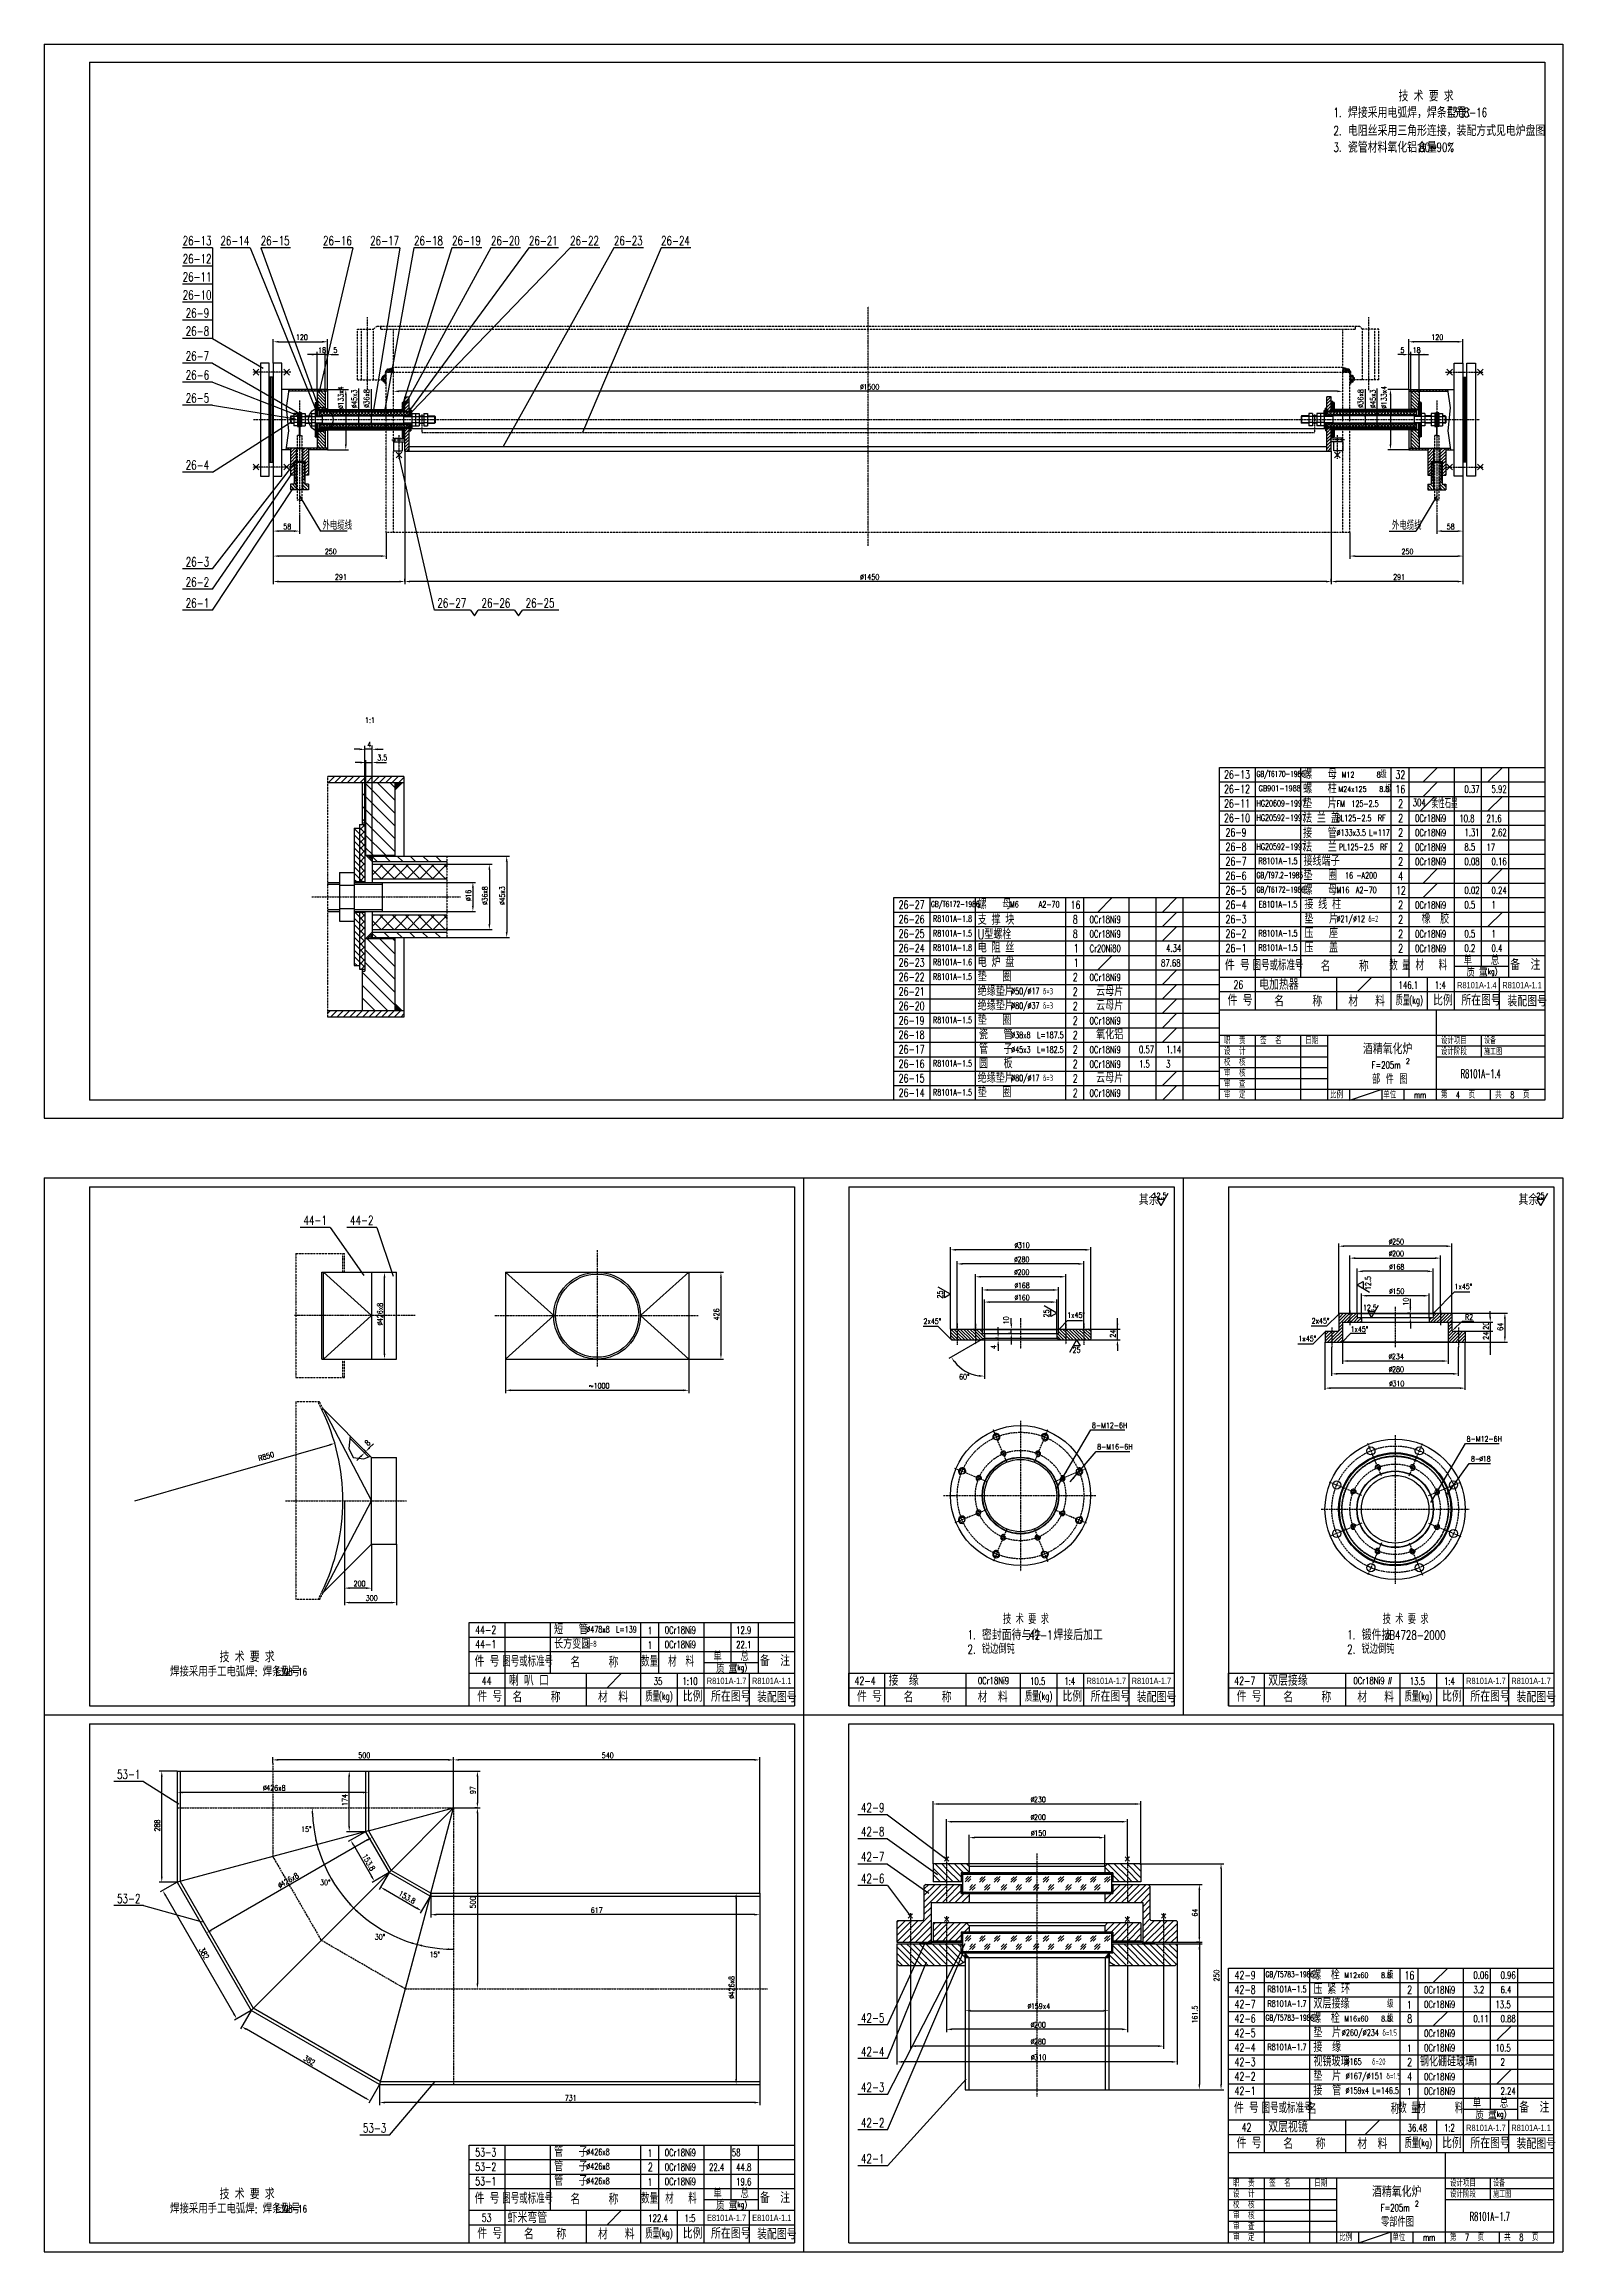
# Model space of a CAD drawing. Header units: millimetres. Extents: x 1545 to 36024, y 3418 to 15628.
# Drawn here: x 27624 to 36024, y 3418 to 15628 of the extents above; entities that cross this region are included whole.
import ezdxf
from ezdxf.enums import TextEntityAlignment as Align

# ---------------------------------------------------------------- set-up
doc = ezdxf.new("R2010")
doc.units = ezdxf.units.MM
for name, pattern in [('DASHDOT', [1, 0.5, -0.25, 0, -0.25]), ('DASHDOT-M', [36, 30, -3, 0, -3]), ('DASHDOT-S', [14, 10, -2, 0, -2]), ('DIVIDE-M', [39, 30, -3, 0, -3, 0, -3]), ('DIVIDE-S', [16, 10, -2, 0, -2, 0, -2]), ('HIDDEN-L', [13, 10, -3]), ('HIDDEN-M', [7, 5, -2])]:
    doc.linetypes.add(name, pattern=pattern)
for name, color, linetype in [('1', 2, 'DASHDOT'), ('1轮廓实线层', 1, 'Continuous'), ('CDR_DIM', 7, 'Continuous'), ('CDR_DWG1', 1, 'Continuous'), ('CDR_DWG3', 3, 'DASHDOT-M'), ('CDR_DWG4', 6, 'DIVIDE-M'), ('CDR_DWG5', 6, 'HIDDEN-M'), ('CDR_TEXT', 7, 'Continuous'), ('TEXT', 2, 'Continuous')]:
    doc.layers.add(name, color=color, linetype=linetype)
doc.styles.add('CLB', font='clb.shx', dxfattribs={"bigfont": 'hztxt.shx'})
doc.styles.add('HZ', font='simplex.shx', dxfattribs={"width": 0.7, "height": 30, "bigfont": 'HZ.shx'})
doc.styles.add('HZTXT', font='TXT', dxfattribs={"width": 0.7, "bigfont": 'HZTXT'})
doc.styles.add('ITALICC', font='italicc')
doc.styles.get("Standard").update_dxf_attribs({"font": 'txt', "bigfont": 'gbcbig.shx'})

msp = doc.modelspace()

# ---------------------------------------------------------------- texts
for s, height, style, width, p in [('1.', 50, 'HZ', 0.7, (34755, 15225)), ('焊接采用电弧焊，焊条型号：', 60, 'HZ', 0.7, (34835, 15220)), ('技 术 要 求', 60, 'HZ', 0.7, (35115, 15311)), ('E308-16', 50, 'HZ', 0.7, (35387, 15225)), ('2.', 50, 'HZ', 0.7, (34755, 15125)), ('电阻丝采用三角形连接，装配方式见电炉盘图', 60, 'HZ', 0.7, (34835, 15120)), ('3.', 50, 'HZ', 0.7, (34755, 15033)), ('瓷管材料氧化铝含量', 60, 'HZ', 0.7, (34835, 15028)), ('80~90%', 50, 'HZ', 0.7, (35229, 15033)), ('26-13', 50, 'HZ', 0.7, (28390, 14516)), ('26-14', 50, 'HZ', 0.7, (28599, 14516)), ('26-15', 50, 'HZ', 0.7, (28822, 14516)), ('26-16', 50, 'HZ', 0.7, (29166, 14516)), ('26-17', 50, 'HZ', 0.7, (29427, 14516)), ('26-18', 50, 'HZ', 0.7, (29670, 14516)), ('26-19', 50, 'HZ', 0.7, (29880, 14516)), ('26-20', 50, 'HZ', 0.7, (30095, 14516)), ('26-21', 50, 'HZ', 0.7, (30305, 14516)), ('26-22', 50, 'HZ', 0.7, (30533, 14516)), ('26-23', 50, 'HZ', 0.7, (30775, 14516)), ('26-24', 50, 'HZ', 0.7, (31036, 14516)), ('26-12', 50, 'HZ', 0.7, (28390, 14416)), ('26-11', 50, 'HZ', 0.7, (28390, 14316)), ('26-10', 50, 'HZ', 0.7, (28390, 14216)), ('26-9', 50, 'HZ', 0.7, (28407, 14116)), ('26-8', 50, 'HZ', 0.7, (28407, 14016)), ('26-7', 50, 'HZ', 0.7, (28407, 13878)), ('26-6', 50, 'HZ', 0.7, (28407, 13773)), ('26-5', 50, 'HZ', 0.7, (28407, 13646)), ('26-4', 50, 'HZ', 0.7, (28407, 13275)), ('外电缆线', 45, 'HZ', 0.7, (29163, 12943)), ('外电缆线', 45, 'HZ', 0.7, (35078, 12943)), ('26-3', 50, 'HZ', 0.7, (28407, 12740)), ('26-2', 50, 'HZ', 0.7, (28407, 12628)), ('26-1', 50, 'HZ', 0.7, (28407, 12512)), ('26-27', 50, 'HZ', 0.7, (29799, 12512)), ('26-26', 50, 'HZ', 0.7, (30043, 12512)), ('26-25', 50, 'HZ', 0.7, (30287, 12512)), ('26-13', 45, 'HZ', 0.7, (34150, 11566)), ('GB/T6170-1986', 32, 'HZ', 0.6, (34329, 11576)), ('螺   母', 55, 'HZ', 0.7, (34587, 11564)), ('  M12       8', 30, 'HZ', 0.7, (34765, 11573)), ('级', 40, 'HZ', 0.7, (35013, 11569)), ('32', 45, 'HZ', 0.7, (35098, 11565)), ('26-12', 45, 'HZ', 0.7, (34150, 11486)), ('GB901-1988', 32, 'HZ', 0.7, (34341, 11496)), ('螺   柱', 55, 'HZ', 0.7, (34587, 11484)), (' M24x125    8.8', 30, 'HZ', 0.7, (34765, 11493)), ('级', 40, 'HZ', 0.7, (35041, 11489)), ('16', 45, 'HZ', 0.7, (35098, 11485)), ('0.37', 40, 'HZ', 0.7, (35479, 11488)), ('5.92', 40, 'HZ', 0.7, (35629, 11488)), ('26-11', 45, 'HZ', 0.7, (34150, 11406)), ('26-10', 45, 'HZ', 0.7, (34150, 11326)), ('HG20609-1997', 35, 'HZ', 0.6, (34329, 11412)), ('HG20592-1997', 35, 'HZ', 0.6, (34329, 11332)), ('垫   片', 55, 'HZ', 0.7, (34587, 11401)), ('法 兰 盖', 55, 'HZ', 0.7, (34587, 11321)), ('FM  125-2.5', 35, 'HZ', 0.7, (34772, 11410)), ('BL125-2.5  RF', 35, 'HZ', 0.7, (34772, 11330)), ('2', 45, 'HZ', 0.7, (35113, 11405)), ('2', 45, 'HZ', 0.7, (35113, 11325)), ('304', 40, 'HZ', 0.7, (35193, 11414)), ('0Cr18Ni9', 40, 'HZ', 0.7, (35206, 11327)), ('柔性石墨', 55, 'HZ', 0.5, (35298, 11401)), ('10.8', 40, 'HZ', 0.7, (35451, 11326)), ('21.6', 40, 'HZ', 0.7, (35601, 11326)), ('26-9', 45, 'HZ', 0.7, (34158, 11246)), ('接   管', 55, 'HZ', 0.7, (34587, 11238)), (' %%c133x3.5 L=117', 35, 'HZ', 0.7, (34754, 11250)), ('2', 45, 'HZ', 0.7, (35113, 11245)), ('0Cr18Ni9', 40, 'HZ', 0.7, (35206, 11247)), ('1.31', 40, 'HZ', 0.7, (35479, 11248)), ('2.62', 40, 'HZ', 0.7, (35629, 11248)), ('26-8', 45, 'HZ', 0.7, (34158, 11166)), ('26-7', 45, 'HZ', 0.7, (34158, 11086)), ('HG20592-1997', 35, 'HZ', 0.6, (34329, 11172)), ('法   兰', 55, 'HZ', 0.7, (34587, 11161)), ('接线端子', 55, 'HZ', 0.7, (34589, 11084)), ('PL125-2.5  RF', 35, 'HZ', 0.7, (34785, 11170)), ('2', 45, 'HZ', 0.7, (35113, 11165)), ('2', 45, 'HZ', 0.7, (35113, 11085)), ('0Cr18Ni9', 40, 'HZ', 0.7, (35206, 11167)), ('0Cr18Ni9', 40, 'HZ', 0.7, (35206, 11087)), ('8.5', 40, 'HZ', 0.7, (35479, 11168)), ('0.08', 40, 'HZ', 0.7, (35479, 11088)), ('17', 40, 'HZ', 0.7, (35601, 11166)), ('0.16', 40, 'HZ', 0.7, (35629, 11088)), ('26-6', 45, 'HZ', 0.7, (34158, 11006)), ('GB/T97.2-1985', 32, 'HZ', 0.6, (34329, 11016)), ('垫   圈', 55, 'HZ', 0.7, (34589, 11004)), ('16 -A200', 35, 'HZ', 0.7, (34819, 11013)), ('4', 45, 'HZ', 0.7, (35113, 11005)), ('26-27', 45, 'HZ', 0.7, (32350, 10846)), ('GB/T6172-1986', 32, 'HZ', 0.6, (32529, 10856)), ('螺   母', 55, 'HZ', 0.7, (32787, 10844)), ('M6      A2-70', 35, 'HZ', 0.7, (32965, 10853)), ('16', 45, 'HZ', 0.7, (33301, 10845)), ('26-5', 45, 'HZ', 0.7, (34158, 10926)), ('26-4', 45, 'HZ', 0.7, (34158, 10846)), ('GB/T6172-1986', 32, 'HZ', 0.6, (34329, 10936)), ('螺   母', 55, 'HZ', 0.7, (34589, 10924)), ('接 线 柱', 55, 'HZ', 0.7, (34594, 10844)), ('M16  A2-70', 35, 'HZ', 0.7, (34772, 10933)), ('12', 45, 'HZ', 0.7, (35101, 10925)), ('2', 45, 'HZ', 0.7, (35113, 10845)), ('0Cr18Ni9', 40, 'HZ', 0.7, (35206, 10847)), ('0.02', 40, 'HZ', 0.7, (35479, 10928)), ('0.5', 40, 'HZ', 0.7, (35479, 10848)), ('0.24', 40, 'HZ', 0.7, (35629, 10928)), ('1', 40, 'HZ', 0.7, (35629, 10848)), ('26-26', 45, 'HZ', 0.7, (32350, 10766)), ('支 撑 块', 55, 'HZ', 0.7, (32787, 10758)), ('8', 45, 'HZ', 0.7, (33313, 10765)), ('0Cr18Ni9', 40, 'HZ', 0.7, (33406, 10767)), ('26-3', 45, 'HZ', 0.7, (34158, 10766)), ('垫   片', 55, 'HZ', 0.7, (34594, 10764)), ('压   座', 55, 'HZ', 0.7, (34594, 10684)), ('%%c21/%%c12 δ=2', 35, 'HZ', 0.7, (34772, 10773)), ('2', 45, 'HZ', 0.7, (35113, 10765)), ('橡  胶', 55, 'HZ', 0.7, (35242, 10764)), ('26-25', 45, 'HZ', 0.7, (32350, 10686)), ('26-24', 45, 'HZ', 0.7, (32350, 10606)), ('电 阻 丝', 55, 'HZ', 0.7, (32787, 10604)), ('U型螺栓', 55, 'HZ', 0.7, (32787, 10678)), ('8', 45, 'HZ', 0.7, (33313, 10685)), ('1', 45, 'HZ', 0.7, (33318, 10605)), ('0Cr18Ni9', 40, 'HZ', 0.7, (33406, 10687)), ('Cr20Ni80', 40, 'HZ', 0.7, (33406, 10607)), ('4.34', 40, 'HZ', 0.7, (33829, 10608)), ('26-2', 45, 'HZ', 0.7, (34158, 10686)), ('26-1', 45, 'HZ', 0.7, (34158, 10606)), ('压   盖', 55, 'HZ', 0.7, (34594, 10604)), ('2', 45, 'HZ', 0.7, (35113, 10685)), ('2', 45, 'HZ', 0.7, (35113, 10605)), ('0Cr18Ni9', 40, 'HZ', 0.7, (35206, 10687)), ('0Cr18Ni9', 40, 'HZ', 0.7, (35206, 10607)), ('0.5', 40, 'HZ', 0.7, (35479, 10688)), ('0.2', 40, 'HZ', 0.7, (35479, 10608)), ('0.4', 40, 'HZ', 0.7, (35629, 10608)), ('1', 40, 'HZ', 0.7, (35629, 10688)), ('26-23', 45, 'HZ', 0.7, (32350, 10526)), ('垫   圈', 55, 'HZ', 0.7, (32787, 10444)), ('电 炉 盘', 55, 'HZ', 0.7, (32787, 10524)), ('1', 45, 'HZ', 0.7, (33318, 10525)), ('87.68', 40, 'HZ', 0.7, (33801, 10526)), ('26-22', 45, 'HZ', 0.7, (32350, 10446)), ('26-21', 45, 'HZ', 0.7, (32350, 10366)), ('绝缘垫片', 55, 'HZ', 0.7, (32787, 10364)), ('%%c50/%%c17 δ=3', 35, 'HZ', 0.7, (32972, 10373)), ('2', 45, 'HZ', 0.7, (33313, 10445)), ('2', 45, 'HZ', 0.7, (33313, 10365)), ('0Cr18Ni9', 40, 'HZ', 0.7, (33406, 10447)), ('云母片', 55, 'HZ', 0.7, (33442, 10364)), ('26', 45, 'HZ', 0.7, (34202, 10404)), ('电加热器', 60, 'HZ', 0.7, (34344, 10398)), ('26-20', 45, 'HZ', 0.7, (32350, 10286)), ('绝缘垫片', 55, 'HZ', 0.7, (32787, 10284)), ('垫   圈', 55, 'HZ', 0.7, (32787, 10204)), ('%%c80/%%c37 δ=3', 35, 'HZ', 0.7, (32972, 10293)), ('2', 45, 'HZ', 0.7, (33313, 10285)), ('云母片', 55, 'HZ', 0.7, (33442, 10284)), ('26-19', 45, 'HZ', 0.7, (32350, 10206)), ('26-18', 45, 'HZ', 0.7, (32350, 10126)), ('瓷   管', 55, 'HZ', 0.7, (32794, 10124)), ('%%c38x8  L=187.5', 35, 'HZ', 0.7, (32972, 10130)), ('2', 45, 'HZ', 0.7, (33313, 10205)), ('2', 45, 'HZ', 0.7, (33313, 10125)), ('0Cr18Ni9', 40, 'HZ', 0.7, (33406, 10207)), ('氧化铝', 55, 'HZ', 0.7, (33442, 10124)), ('26-17', 45, 'HZ', 0.7, (32350, 10046)), ('管   子', 55, 'HZ', 0.7, (32794, 10044)), ('圆   板', 55, 'HZ', 0.7, (32794, 9964)), ('%%c45x3  L=182.5', 35, 'HZ', 0.7, (32972, 10050)), ('2', 45, 'HZ', 0.7, (33313, 10045)), ('0Cr18Ni9', 40, 'HZ', 0.7, (33406, 10047)), ('0.57', 40, 'HZ', 0.7, (33679, 10048)), ('1.14', 40, 'HZ', 0.7, (33829, 10048)), ('26-16', 45, 'HZ', 0.7, (32350, 9966)), ('26-15', 45, 'HZ', 0.7, (32350, 9886)), ('绝缘垫片', 55, 'HZ', 0.7, (32787, 9884)), ('%%c80/%%c17 δ=3', 35, 'HZ', 0.7, (32972, 9893)), ('2', 45, 'HZ', 0.7, (33313, 9965)), ('2', 45, 'HZ', 0.7, (33313, 9885)), ('0Cr18Ni9', 40, 'HZ', 0.7, (33406, 9967)), ('云母片', 55, 'HZ', 0.7, (33442, 9884)), ('1.5', 40, 'HZ', 0.7, (33679, 9968)), ('3', 40, 'HZ', 0.7, (33829, 9968)), ('26-14', 45, 'HZ', 0.7, (32350, 9806)), ('垫   圈', 55, 'HZ', 0.7, (32787, 9804)), ('2', 45, 'HZ', 0.7, (33313, 9805)), ('0Cr18Ni9', 40, 'HZ', 0.7, (33406, 9807)), ('44-1', 50, 'HZ', 0.7, (29058, 9098)), ('44-2', 50, 'HZ', 0.7, (29316, 9098)), ('44-2', 45, 'HZ', 0.7, (30008, 6836)), ('短   管', 55, 'HZ', 0.7, (30444, 6834)), ('%%c478x8  L=139', 35, 'HZ', 0.7, (30622, 6843)), ('0Cr18Ni9', 40, 'HZ', 0.7, (31056, 6837)), ('12.9', 40, 'HZ', 0.7, (31451, 6836)), ('1.', 50, 'HZ', 0.7, (32731, 6806)), ('密封面待与件', 60, 'HZ', 0.7, (32811, 6801)), ('42-1', 50, 'HZ', 0.7, (33072, 6804)), ('焊接后加工', 60, 'HZ', 0.7, (33206, 6801)), ('1.', 50, 'HZ', 0.7, (34831, 6806)), ('锻件按', 60, 'HZ', 0.7, (34911, 6801)), ('JB4728-2000', 50, 'HZ', 0.7, (35040, 6804)), ('技 术 要 求', 60, 'HZ', 0.7, (28594, 6679)), ('44-1', 45, 'HZ', 0.7, (30008, 6756)), ('长方变圆', 55, 'HZ', 0.7, (30444, 6754)), ('δ=8', 35, 'HZ', 0.7, (30622, 6763)), ('0Cr18Ni9', 40, 'HZ', 0.7, (31056, 6757)), ('22.1', 40, 'HZ', 0.7, (31451, 6756)), ('2.', 50, 'HZ', 0.7, (32731, 6726)), ('2.', 50, 'HZ', 0.7, (34831, 6726)), ('焊接采用手工电弧焊: 焊条型号', 50, 'HZ', 0.8, (28320, 6601)), ('E308-16', 40, 'HZ', 0.7, (28903, 6606)), ('44', 45, 'HZ', 0.7, (30044, 6554)), ('喇 叭 口', 60, 'HZ', 0.7, (30194, 6549)), ('42-4', 45, 'HZ', 0.7, (32106, 6554)), ('接  缘', 60, 'HZ', 0.7, (32294, 6549)), ('0Cr18Ni9', 40, 'HZ', 0.7, (32788, 6557)), ('42-7', 45, 'HZ', 0.7, (34206, 6554)), ('双层接缘', 60, 'HZ', 0.7, (34394, 6549)), ('0Cr18Ni9', 40, 'HZ', 0.7, (34865, 6557)), ('II', 40, 'ITALICC', 0.6, (35055, 6557)), ('53-1', 50, 'HZ', 0.7, (28027, 6034)), ('42-9', 50, 'HZ', 0.7, (32142, 5850)), ('42-8', 50, 'HZ', 0.7, (32142, 5717)), ('42-7', 50, 'HZ', 0.7, (32142, 5578)), ('42-6', 50, 'HZ', 0.7, (32142, 5458)), ('53-2', 50, 'HZ', 0.7, (28027, 5347)), ('42-9', 45, 'HZ', 0.7, (34208, 4926)), ('42-8', 45, 'HZ', 0.7, (34208, 4846)), ('GB/T5783-1986', 32, 'HZ', 0.6, (34379, 4937)), ('螺  栓', 55, 'HZ', 0.7, (34637, 4924)), ('压 紧 环', 55, 'HZ', 0.7, (34644, 4844)), ('M12x60    8.8', 30, 'HZ', 0.7, (34815, 4933)), ('级', 40, 'HZ', 0.7, (35051, 4929)), ('16', 45, 'HZ', 0.7, (35148, 4925)), ('2', 45, 'HZ', 0.7, (35163, 4845)), ('0Cr18Ni9', 40, 'HZ', 0.7, (35256, 4847)), ('0.06', 40, 'HZ', 0.7, (35529, 4928)), ('3.2', 40, 'HZ', 0.7, (35529, 4848)), ('0.96', 40, 'HZ', 0.7, (35679, 4928)), ('6.4', 40, 'HZ', 0.7, (35679, 4848)), ('42-7', 45, 'HZ', 0.7, (34208, 4766)), ('双层接缘', 55, 'HZ', 0.7, (34644, 4764)), ('级', 40, 'HZ', 0.7, (35051, 4769)), ('0Cr18Ni9', 40, 'HZ', 0.7, (35256, 4767)), ('13.5', 40, 'HZ', 0.7, (35651, 4766)), ('42-5', 50, 'HZ', 0.7, (32142, 4687)), ('42-6', 45, 'HZ', 0.7, (34208, 4686)), ('42-5', 45, 'HZ', 0.7, (34208, 4606)), ('GB/T5783-1986', 32, 'HZ', 0.6, (34379, 4697)), ('螺  栓', 55, 'HZ', 0.7, (34637, 4684)), ('垫  片', 55, 'HZ', 0.7, (34644, 4604)), ('%%C260/%%c234 δ=1.5', 35, 'HZ', 0.65, (34800, 4613)), ('M16x60    8.8', 30, 'HZ', 0.7, (34815, 4693)), ('级', 40, 'HZ', 0.7, (35051, 4689)), ('8', 45, 'HZ', 0.7, (35163, 4685)), ('0Cr18Ni9', 40, 'HZ', 0.7, (35256, 4607)), ('0.11', 40, 'HZ', 0.7, (35529, 4688)), ('0.88', 40, 'HZ', 0.7, (35679, 4688)), ('42-4', 50, 'HZ', 0.7, (32142, 4501)), ('42-4', 45, 'HZ', 0.7, (34208, 4526)), ('接  缘', 55, 'HZ', 0.7, (34644, 4524)), ('0Cr18Ni9', 40, 'HZ', 0.7, (35256, 4527)), ('10.5', 40, 'HZ', 0.7, (35651, 4526)), ('42-3', 45, 'HZ', 0.7, (34208, 4446)), ('42-2', 45, 'HZ', 0.7, (34208, 4366)), ('视镜玻璃', 55, 'HZ', 0.7, (34644, 4444)), ('垫  片', 55, 'HZ', 0.7, (34644, 4364)), ('%%C165   δ=20', 35, 'HZ', 0.7, (34822, 4453)), ('%%C167/%%c151 δ=1.5', 35, 'HZ', 0.65, (34822, 4373)), ('2', 45, 'HZ', 0.7, (35163, 4445)), ('4', 45, 'HZ', 0.7, (35163, 4365)), ('钢化硼硅玻璃', 55, 'HZ', 0.7, (35233, 4444)), ('0Cr18Ni9', 40, 'HZ', 0.7, (35256, 4367)), ('1', 40, 'HZ', 0.7, (35529, 4448)), ('2', 40, 'HZ', 0.7, (35679, 4448)), ('42-3', 50, 'HZ', 0.7, (32142, 4303)), ('42-1', 45, 'HZ', 0.7, (34208, 4286)), ('接  管', 55, 'HZ', 0.7, (34644, 4284)), ('%%c159x4 L=146.5', 35, 'HZ', 0.7, (34822, 4293)), ('0Cr18Ni9', 40, 'HZ', 0.7, (35256, 4287)), ('2.24', 40, 'HZ', 0.7, (35679, 4288)), ('42-2', 50, 'HZ', 0.7, (32142, 4107)), ('53-3', 50, 'HZ', 0.7, (29387, 4078)), ('42', 45, 'HZ', 0.7, (34247, 4084)), ('双层视镜', 60, 'HZ', 0.7, (34394, 4079)), ('53-3', 45, 'HZ', 0.7, (30008, 3946)), ('53-2', 45, 'HZ', 0.7, (30008, 3866)), ('管   子', 55, 'HZ', 0.7, (30444, 3944)), ('管   子', 55, 'HZ', 0.7, (30444, 3864)), ('%%c426x8 ', 35, 'HZ', 0.7, (30622, 3953)), ('%%c426x8 ', 35, 'HZ', 0.7, (30622, 3873)), ('2', 45, 'HZ', 0.7, (30963, 3865)), ('0Cr18Ni9', 40, 'HZ', 0.7, (31056, 3947)), ('0Cr18Ni9', 40, 'HZ', 0.7, (31056, 3867)), ('58', 40, 'HZ', 0.7, (31427, 3947)), ('42-1', 50, 'HZ', 0.7, (32142, 3909)), ('53-1', 45, 'HZ', 0.7, (30008, 3786)), ('管   子', 55, 'HZ', 0.7, (30444, 3784)), ('%%c426x8 ', 35, 'HZ', 0.7, (30622, 3793)), ('0Cr18Ni9', 40, 'HZ', 0.7, (31056, 3787)), ('22.4', 40, 'HZ', 0.7, (31301, 3866)), ('44.8', 40, 'HZ', 0.7, (31451, 3866)), ('19.6', 40, 'HZ', 0.7, (31451, 3786)), ('焊接采用手工电弧焊: 焊条型号', 50, 'HZ', 0.8, (28320, 3631)), ('技 术 要 求', 60, 'HZ', 0.7, (28594, 3709)), ('E308-16', 40, 'HZ', 0.7, (28903, 3636)), ('53', 45, 'HZ', 0.7, (30044, 3584)), ('虾米弯管', 60, 'HZ', 0.7, (30187, 3578))]:
    msp.add_text(s, height=height, dxfattribs=dict(style=style, width=width)).set_placement(p)
at = {"style": 'HZ', "width": 0.7}
for s, height, p in [('R8101A-1.5', 35, (34448, 11111)), ('E8101A-1.5', 35, (34448, 10871)), ('R8101A-1.8', 35, (32648, 10791)), ('R8101A-1.5', 35, (32648, 10711)), ('R8101A-1.8', 35, (32648, 10631)), ('R8101A-1.5', 35, (34448, 10711)), ('R8101A-1.5', 35, (34448, 10631)), ('R8101A-1.6', 35, (32648, 10551)), ('R8101A-1.5', 35, (32648, 10471)), ('R8101A-1.5', 35, (32648, 10231)), ('R8101A-1.5', 35, (32648, 9991)), ('R8101A-1.5', 35, (32648, 9831)), ('1', 40, (30974, 6854)), ('1', 40, (30974, 6774)), ('R8101A-1.5', 35, (34498, 4871)), ('R8101A-1.7', 35, (34498, 4791)), ('1', 40, (35174, 4784)), ('R8101A-1.7', 35, (34498, 4551)), ('1', 40, (35174, 4544)), ('1', 40, (35174, 4304)), ('1', 40, (30974, 3964)), ('1', 40, (30974, 3804))]:
    msp.add_text(s, height=height, dxfattribs=at).set_placement(p, align=Align.MIDDLE)
at = {"style": 'HZ'}
for s, height, width, p in [('件 号', 60, 0.7, (34223, 10505)), ('图号或标准号', 60, 0.6, (34448, 10505)), ('名     称', 60, 0.7, (34817, 10500)), ('数 量', 60, 0.6, (35122, 10505)), ('材   料', 60, 0.6, (35296, 10505)), ('单', 50, 0.7, (35498, 10534)), ('质 量', 50, 0.7, (35548, 10471)), ('(kg)', 30, 0.7, (35627, 10485)), ('总', 50, 0.7, (35648, 10535)), ('备  注', 60, 0.7, (35816, 10508)), ('件 号', 60, 0.7, (30073, 6655)), ('图号或标准号', 60, 0.6, (30298, 6655)), ('名     称', 60, 0.7, (30667, 6650)), ('数量', 60, 0.6, (30972, 6655)), ('材  料', 60, 0.6, (31146, 6655)), ('单', 50, 0.7, (31348, 6684)), ('总', 50, 0.7, (31498, 6685)), ('备  注', 60, 0.7, (31666, 6658)), ('质 量', 50, 0.7, (31398, 6621)), ('(kg)', 30, 0.7, (31477, 6635)), ('件 号', 60, 0.7, (34273, 4185)), ('图号或标准号', 60, 0.6, (34498, 4185)), ('名             称', 60, 0.7, (34867, 4180)), ('数 量', 60, 0.6, (35172, 4185)), ('材      料', 60, 0.6, (35346, 4185)), ('单', 50, 0.7, (35548, 4214)), ('质 量', 50, 0.7, (35598, 4151)), ('(kg)', 30, 0.7, (35677, 4165)), ('总', 50, 0.7, (35698, 4215)), ('备  注', 60, 0.7, (35866, 4188)), ('件 号', 60, 0.7, (30073, 3685)), ('图号或标准号', 60, 0.6, (30298, 3685)), ('名     称', 60, 0.7, (30667, 3680)), ('数量', 60, 0.6, (30972, 3685)), ('材   料', 60, 0.6, (31146, 3685)), ('单', 50, 0.7, (31348, 3714)), ('质 量', 50, 0.7, (31398, 3651)), ('(kg)', 30, 0.7, (31477, 3665)), ('总', 50, 0.7, (31498, 3715)), ('备  注', 60, 0.7, (31666, 3688))]:
    msp.add_text(s, height=height, dxfattribs=dict(at, width=width)).set_placement(p, align=Align.CENTER)
at = {"ltscale": 1.5, "style": 'CLB', "width": 0.7}
for s, p in [('R8101A-1.4', (35548, 10424)), ('R8101A-1.1', (35798, 10424)), ('R8101A-1.7', (31398, 6576)), ('R8101A-1.1', (31648, 6576)), ('R8101A-1.7', (33498, 6576)), ('R8101A-1.7', (33748, 6576)), ('R8101A-1.7', (35598, 6576)), ('R8101A-1.7', (35848, 6576)), ('R8101A-1.7', (35598, 4104)), ('R8101A-1.1', (35848, 4104)), ('E8101A-1.7', (31398, 3606)), ('E8101A-1.1', (31648, 3606))]:
    msp.add_text(s, height=35, dxfattribs=at).set_placement(p, align=Align.MIDDLE)
at = {"color": 7, "linetype": 'Continuous', "style": 'HZ'}
for s, height, width, p in [('件 号', 60, 0.7, (34169, 10311)), ('名     称', 60, 0.7, (34427, 10306)), ('材   料', 60, 0.7, (34837, 10306)), ('质量', 60, 0.5, (35099, 10311)), ('比例', 60, 0.7, (35306, 10311)), ('所在图号', 60, 0.7, (35462, 10311)), ('装配图号', 60, 0.7, (35717, 10306)), (' 其余', 60, 0.7, (33649, 9208)), (' 其余', 60, 0.7, (35749, 9208)), ('技 术 要 求', 50, 0.7, (32927, 6891)), ('技 术 要 求', 50, 0.7, (35027, 6891)), ('锐边倒钝', 50, 0.7, (32810, 6727)), ('锐边倒钝', 50, 0.7, (34910, 6727)), ('件 号', 60, 0.7, (30019, 6461)), ('名     称', 60, 0.7, (30214, 6457)), ('材  料', 60, 0.7, (30687, 6457)), ('质量', 60, 0.5, (30949, 6461)), ('比例', 60, 0.7, (31156, 6461)), ('所在图号', 60, 0.7, (31312, 6461)), ('装配图号', 60, 0.7, (31567, 6457)), ('件 号', 60, 0.7, (32119, 6461)), ('名     称', 60, 0.7, (32377, 6457)), ('材  料', 60, 0.7, (32787, 6457)), ('质量', 60, 0.5, (33049, 6461)), ('比例', 60, 0.7, (33256, 6461)), ('所在图号', 60, 0.7, (33412, 6461)), ('装配图号', 60, 0.7, (33667, 6457)), ('件 号', 60, 0.7, (34219, 6461)), ('名     称', 60, 0.7, (34477, 6457)), ('材   料', 60, 0.7, (34887, 6457)), ('质量', 60, 0.5, (35149, 6461)), ('比例', 60, 0.7, (35356, 6461)), ('所在图号', 60, 0.7, (35512, 6461)), ('装配图号', 60, 0.7, (35767, 6457)), ('件 号', 60, 0.7, (34219, 3991)), ('名    称', 60, 0.7, (34477, 3987)), ('材  料', 60, 0.7, (34887, 3987)), ('质量', 60, 0.5, (35149, 3991)), ('比例', 60, 0.7, (35356, 3991)), ('所在图号', 60, 0.7, (35512, 3991)), ('装配图号', 60, 0.7, (35767, 3987)), ('件 号', 60, 0.7, (30019, 3491)), ('名    称', 60, 0.7, (30277, 3487)), ('材   料', 60, 0.7, (30687, 3487)), ('质量', 60, 0.5, (30949, 3491)), ('比例', 60, 0.7, (31156, 3491)), ('所在图号', 60, 0.7, (31312, 3491)), ('装配图号', 60, 0.7, (31567, 3487))]:
    msp.add_text(s, height=height, dxfattribs=dict(at, width=width)).set_placement(p)
at = {"width": 0.55}
for s, p in [('R8101A-1.4', (35459, 9910)), ('R8101A-1.7', (35509, 3590))]:
    msp.add_text(s, height=48, dxfattribs=at).set_placement(p)
at = {"layer": '1', "style": 'HZTXT', "width": 0.7}
for p in [(35166, 9988), (35216, 3669)]:
    msp.add_text('2', height=30.4, dxfattribs=at).set_placement(p, align=Align.CENTER)
at = {"layer": 'CDR_DIM', "color": 0, "linetype": 'Continuous', "style": 'HZ', "width": 0.7}
for s, p in [('146.1', (35169, 10424)), ('1:4', (35346, 10424)), ('(kg)', (35212, 10338)), ('35', (31019, 6574)), ('1:10', (31196, 6574)), ('10.5', (33119, 6574)), ('1:4', (33296, 6574)), ('13.5', (35219, 6574)), ('1:4', (35396, 6574)), ('(kg)', (31062, 6489)), ('(kg)', (33162, 6489)), ('(kg)', (35262, 6489)), ('36.48', (35219, 4104)), ('(kg)', (35262, 4019)), ('1:2', (35396, 4104)), ('122.4', (31019, 3604)), ('(kg)', (31062, 3519)), ('1:5', (31196, 3604))]:
    msp.add_text(s, height=40, dxfattribs=at).set_placement(p, align=Align.MIDDLE)
at = {"layer": 'CDR_DIM', "style": 'HZ', "width": 0.7}
for s, p in [('12.5', (33793, 9260)), ('25', (35900, 9260)), ('12.5', (34956, 8640)), ('25', (33334, 8406))]:
    msp.add_text(s, height=30, dxfattribs=at).set_placement(p, align=Align.MIDDLE)
for s, p in [('12.5', (34946, 8776)), ('25', (32579, 8712)), ('25', (33167, 8608))]:
    msp.add_text(s, height=30, rotation=90, dxfattribs=at).set_placement(p, align=Align.MIDDLE)
at = {"layer": 'CDR_TEXT', "color": 0, "linetype": 'Continuous', "style": 'HZ', "width": 0.7}
for s, p in [('120', (29016, 13992)), ('18', (29139, 13921)), ('5', (29223, 13921)), ('5', (35125, 13921)), ('18', (35193, 13921)), ('120', (35296, 13992)), ('∅', (32136, 13718)), ('1500', (32155, 13718)), ('58', (28946, 12945)), ('58', (35381, 12945)), ('250', (29176, 12807)), ('250', (35131, 12807)), ('291', (29232, 12666)), ('∅', (32136, 12666)), ('1450', (32155, 12666)), ('291', (35085, 12666)), ('1:1', (29398, 11874)), ('4', (29411, 11740)), ('3.5', (29466, 11667)), ('∅', (32988, 8892)), ('∅', (32990, 8970)), ('280', (33007, 8892)), ('310', (33009, 8970)), ('∅', (35060, 8990)), ('∅', (35060, 8924)), ('250', (35079, 8990)), ('200', (35079, 8924)), ('∅', (32988, 8821)), ('200', (33007, 8821)), ('∅', (35062, 8851)), ('168', (35081, 8851)), ('∅', (32990, 8748)), ('∅', (32990, 8681)), ('168', (33009, 8748)), ('160', (33009, 8681)), ('∅', (35062, 8716)), ('150', (35081, 8716)), ('1x45°', (35424, 8742)), ('2x45°', (32487, 8550)), ('1x45°', (33282, 8584)), ('2x45°', (34634, 8552)), ('R2', (35482, 8573)), ('1x45°', (34561, 8454)), ('1x45°', (34849, 8506)), ('∅', (35059, 8355)), ('∅', (35060, 8284)), ('234', (35078, 8355)), ('280', (35079, 8284)), ('~1000', (30636, 8193)), ('60°', (32684, 8243)), ('∅', (35062, 8205)), ('310', (35081, 8205)), ('8-M12-6H', (33419, 7974)), ('8-M16-6H', (33448, 7856)), ('8-M12-6H', (35491, 7899)), ('8-', (35515, 7789)), ('∅', (35561, 7789)), ('18', (35580, 7789)), ('200', (29335, 7099)), ('300', (29402, 7019)), ('500', (29361, 6149)), ('540', (30708, 6149)), ('∅', (28833, 5969)), ('426x8', (28852, 5969)), ('∅', (33079, 5905)), ('230', (33098, 5905)), ('15°', (29045, 5741)), ('∅', (33079, 5807)), ('∅', (33081, 5719)), ('200', (33098, 5807)), ('150', (33100, 5719)), ('30°', (29150, 5446)), ('617', (30647, 5293)), ('30°', (29452, 5145)), ('15°', (29755, 5048)), ('∅', (33062, 4762)), ('159x4', (33081, 4762)), ('∅', (33079, 4659)), ('200', (33098, 4659)), ('∅', (33079, 4566)), ('280', (33098, 4566)), ('∅', (33081, 4479)), ('310', (33100, 4479)), ('731', (30503, 4254))]:
    msp.add_text(s, height=30, dxfattribs=at).set_placement(p)
for s, rotation, p in [('133x4', 90, (29279, 13629)), ('45x3', 90, (29354, 13633)), ('36x8', 90, (29422, 13635)), ('36x8', 90, (34920, 13635)), ('45x3', 90, (34988, 13633)), ('133x4', 90, (35049, 13631)), ('∅', 90, (29279, 13610)), ('∅', 90, (29354, 13614)), ('∅', 90, (29422, 13616)), ('∅', 90, (34920, 13616)), ('∅', 90, (34988, 13614)), ('∅', 90, (35049, 13612)), ('16', 90, (29985, 10907)), ('∅', 90, (29985, 10888)), ('36x8', 90, (30076, 10886)), ('∅', 90, (30076, 10867)), ('45x3', 90, (30172, 10886)), ('∅', 90, (30172, 10867)), ('10', 90, (35170, 8651)), ('426x8', 90, (29496, 8560)), ('∅', 90, (29496, 8541)), ('426', 90, (31357, 8570)), ('10', 90, (32959, 8548)), ('20', 90, (35613, 8518)), ('4', 90, (32890, 8411)), ('24', 90, (33550, 8474)), ('24', 90, (35613, 8462)), ('64', 90, (35693, 8512)), ('R850', 16.0285, (28813, 7791)), ('8', 45, (29415, 7874)), ('97', 90, (30010, 5950)), ('174', 90, (29301, 5884)), ('288', 90, (28264, 5743)), ('426x8', 30, (28943, 5437)), ('153.8', 300, (29381, 5608)), ('∅', 30, (28927, 5427)), ('153.8', 330, (29581, 5391)), ('500', 90, (30010, 5318)), ('64', 90, (34003, 5272)), ('382', 300, (28479, 5090)), ('426x8', 90, (31441, 4837)), ('250', 90, (34123, 4913)), ('∅', 90, (31441, 4818)), ('161.5', 90, (34003, 4681)), ('382', 330, (29054, 4481))]:
    msp.add_text(s, height=30, rotation=rotation, dxfattribs=at).set_placement(p)
at = {"layer": 'TEXT', "style": 'HZTXT', "width": 0.7}
for s, height, p in [('职  责', 38, (34149, 10098)), ('签  名', 38, (34349, 10098)), ('日期', 38, (34599, 10098)), ('设计项目', 38, (35349, 10098)), ('设备', 35, (35588, 10100)), ('校  核', 38, (34149, 9978)), ('设  计', 38, (34149, 10038)), ('设计阶段', 38, (35349, 10038)), ('施工图', 35, (35588, 10038)), ('审  核', 38, (34149, 9918)), ('审  查', 38, (34149, 9858)), ('部 件 图', 48, (34968, 9878)), ('F=205m', 40, (34966, 9962)), ('审  定', 38, (34149, 9798)), ('比例', 38, (34736, 9798)), ('单位', 38, (35030, 9798)), ('mm', 38, (35200, 9798)), ('第  4  页  ', 38, (35349, 9798)), ('共  8  页', 38, (35649, 9798)), ('职  责', 38, (34199, 3779)), ('签  名', 38, (34399, 3779)), ('日期', 38, (34649, 3779)), ('设计项目', 38, (35399, 3779)), ('设备', 35, (35638, 3780)), ('校  核', 38, (34199, 3659)), ('设  计', 38, (34199, 3719)), ('F=205m', 40, (35016, 3642)), ('设计阶段', 38, (35399, 3719)), ('施工图', 35, (35638, 3719)), ('审  核', 38, (34199, 3599)), ('审  查', 38, (34199, 3539)), ('零部件图', 48, (35018, 3558)), ('审  定', 38, (34199, 3479)), ('比例', 38, (34786, 3479)), ('单位', 38, (35080, 3479)), ('mm', 38, (35250, 3479)), ('第  7  页  ', 38, (35399, 3479)), ('共  8  页', 38, (35699, 3479))]:
    msp.add_text(s, height=height, dxfattribs=at).set_placement(p)
for p in [(35055, 10075), (35105, 3755)]:
    msp.add_text('酒精氧化炉', height=60, dxfattribs=at).set_placement(p, align=Align.MIDDLE)

# ---------------------------------------------------------------- linework, layer by layer
for p, q in [((34124, 11628), (35924, 11628)), ((34324, 10288), (34324, 11628)), ((34574, 10468), (34574, 11628)), ((35074, 10468), (35074, 11628)), ((35174, 10468), (35174, 11628)), ((35424, 10288), (35424, 11628)), ((35574, 10528), (35574, 11628)), ((35609, 11548), (35689, 11628)), ((35724, 10468), (35724, 11628)), ((34124, 11548), (35924, 11548)), ((34124, 11468), (35924, 11468)), ((34124, 11388), (35924, 11388)), ((35609, 11388), (35689, 11468)), ((34124, 11308), (35924, 11308)), ((34124, 11228), (35924, 11228)), ((34124, 11148), (35924, 11148)), ((34124, 11068), (35924, 11068)), ((35609, 10988), (35689, 11068)), ((32324, 10908), (34124, 10908)), ((32524, 9788), (32524, 10908)), ((32774, 9788), (32774, 10908)), ((33274, 9788), (33274, 10908)), ((33374, 9788), (33374, 10908)), ((33624, 9788), (33624, 10908)), ((33774, 9788), (33774, 10908)), ((33809, 10828), (33889, 10908)), ((33924, 9788), (33924, 10908)), ((34124, 10988), (35924, 10988)), ((34124, 10908), (35924, 10908)), ((32324, 10828), (34124, 10828)), ((32324, 10748), (34124, 10748)), ((33809, 10748), (33889, 10828)), ((33809, 10668), (33889, 10748)), ((34124, 10828), (35924, 10828)), ((34124, 10748), (35924, 10748)), ((35609, 10748), (35689, 10828)), ((32324, 10668), (34124, 10668)), ((34124, 10668), (35924, 10668)), ((32324, 10588), (34124, 10588)), ((32324, 10508), (34124, 10508)), ((33809, 10428), (33889, 10508)), ((34124, 10588), (35924, 10588)), ((35424, 10528), (35724, 10528)), ((32324, 10428), (34124, 10428)), ((33809, 10348), (33889, 10428)), ((34124, 10468), (34323, 10468)), ((34124, 10468), (34323, 10468)), ((34124, 10468), (34323, 10468)), ((34124, 10468), (34323, 10468)), ((34124, 10388), (35924, 10388)), ((34774, 10288), (34774, 10468)), ((34823, 10468), (35073, 10468)), ((35074, 10288), (35074, 10468)), ((35273, 10468), (35423, 10468)), ((35274, 10468), (35274, 10288)), ((35674, 10288), (35674, 10468)), ((32324, 10348), (34124, 10348)), ((32324, 10268), (34124, 10268)), ((33809, 10268), (33889, 10348)), ((33809, 10188), (33889, 10268)), ((32324, 10188), (34124, 10188)), ((33809, 10108), (33889, 10188)), ((32324, 10108), (34124, 10108)), ((32324, 10028), (34124, 10028)), ((32324, 9948), (34124, 9948)), ((33809, 9868), (33889, 9948)), ((32324, 9868), (34124, 9868)), ((33809, 9788), (33889, 9868)), ((27624, 9688), (36024, 9688)), ((33820, 9238), (33782, 9238)), ((33801, 9205), (33782, 9238)), ((33801, 9205), (33841, 9273)), ((35901, 9205), (35882, 9238)), ((35920, 9238), (35882, 9238)), ((35901, 9205), (35941, 9273)), ((32637, 8714), (32568, 8754)), ((32604, 8695), (32604, 8733)), ((32637, 8714), (32604, 8695)), ((34886, 8766), (34919, 8785)), ((34886, 8766), (34955, 8726)), ((34919, 8785), (34919, 8747)), ((33224, 8610), (33155, 8650)), ((33191, 8591), (33191, 8629)), ((33224, 8610), (33191, 8591)), ((34946, 8618), (34984, 8618)), ((34965, 8585), (34946, 8618)), ((34965, 8585), (35004, 8653)), ((33334, 8462), (33294, 8393)), ((33353, 8429), (33315, 8429)), ((33334, 8462), (33353, 8429)), ((29974, 6898), (31774, 6898)), ((30174, 6438), (30174, 6898)), ((30424, 6618), (30424, 6898)), ((30924, 6618), (30924, 6898)), ((31024, 6618), (31024, 6898)), ((31274, 6438), (31274, 6898)), ((31424, 6678), (31424, 6898)), ((31574, 6618), (31574, 6898)), ((29974, 6818), (31774, 6818)), ((29974, 6738), (31774, 6738)), ((29974, 6618), (30173, 6618)), ((29974, 6618), (30173, 6618)), ((29974, 6618), (30173, 6618)), ((30624, 6438), (30624, 6618)), ((30673, 6618), (30923, 6618)), ((30924, 6438), (30924, 6618)), ((31123, 6618), (31273, 6618)), ((31124, 6618), (31124, 6438)), ((31274, 6678), (31574, 6678)), ((31274, 6438), (31274, 6618)), ((31524, 6438), (31524, 6618)), ((32274, 6438), (32274, 6618)), ((32724, 6438), (32724, 6618)), ((33024, 6438), (33024, 6618)), ((33224, 6618), (33224, 6438)), ((33374, 6438), (33374, 6618)), ((33624, 6438), (33624, 6618)), ((34374, 6438), (34374, 6618)), ((34824, 6438), (34824, 6618)), ((35124, 6438), (35124, 6618)), ((35324, 6618), (35324, 6438)), ((35474, 6438), (35474, 6618)), ((35724, 6438), (35724, 6618)), ((29974, 6538), (31774, 6538)), ((32074, 6538), (33874, 6538)), ((34174, 6538), (35974, 6538)), ((34174, 4988), (35974, 4988)), ((34174, 4908), (35974, 4908)), ((34374, 3968), (34374, 4988)), ((34624, 4148), (34624, 4988)), ((35124, 4148), (35124, 4988)), ((35224, 4148), (35224, 4988)), ((35474, 3968), (35474, 4988)), ((35624, 4208), (35624, 4988)), ((35774, 4148), (35774, 4988)), ((34174, 4828), (35974, 4828)), ((34174, 4748), (35974, 4748)), ((34174, 4668), (35974, 4668)), ((35659, 4588), (35739, 4668)), ((34174, 4588), (35974, 4588)), ((34174, 4508), (35974, 4508)), ((34174, 4428), (35974, 4428)), ((35659, 4348), (35739, 4428)), ((34174, 4348), (35974, 4348)), ((34174, 4268), (35974, 4268)), ((35474, 4208), (35774, 4208)), ((34174, 4148), (34373, 4148)), ((34174, 4148), (34373, 4148)), ((34174, 4148), (34373, 4148)), ((34174, 4148), (34373, 4148)), ((34174, 4068), (35974, 4068)), ((34824, 3968), (34824, 4148)), ((34873, 4148), (35123, 4148)), ((35124, 3968), (35124, 4148)), ((35323, 4148), (35473, 4148)), ((35324, 4148), (35324, 3968)), ((35724, 3968), (35724, 4148)), ((29974, 4008), (31774, 4008)), ((29974, 3928), (31774, 3928)), ((30174, 3468), (30174, 4008)), ((30424, 3648), (30424, 4008)), ((30924, 3648), (30924, 4008)), ((31024, 3648), (31024, 4008)), ((31274, 3468), (31274, 4008)), ((31424, 3708), (31424, 4008)), ((31574, 3648), (31574, 4008)), ((29974, 3848), (31774, 3848)), ((29974, 3768), (31774, 3768)), ((31274, 3708), (31574, 3708)), ((29974, 3648), (30173, 3648)), ((29974, 3648), (30173, 3648)), ((29974, 3648), (30173, 3648)), ((29974, 3568), (31774, 3568)), ((30624, 3468), (30624, 3648)), ((30673, 3648), (30923, 3648)), ((30924, 3468), (30924, 3648)), ((31123, 3648), (31273, 3648)), ((31124, 3648), (31124, 3468)), ((31274, 3468), (31274, 3648)), ((31524, 3468), (31524, 3648)), ((27624, 3418), (36024, 3418))]:
    msp.add_line(p, q)
at = {"color": 7, "linetype": 'Continuous'}
for p, q in [((34124, 10468), (35924, 10468)), ((34124, 10468), (35924, 10468)), ((34124, 10468), (35924, 10468)), ((34124, 10468), (35924, 10468)), ((34124, 10468), (35924, 10468)), ((29974, 6618), (31774, 6618)), ((29974, 6618), (31774, 6618)), ((29974, 6618), (31774, 6618)), ((29974, 6618), (31774, 6618)), ((32074, 6618), (33874, 6618)), ((34174, 6618), (35974, 6618)), ((34174, 4148), (35974, 4148)), ((34174, 4148), (35974, 4148)), ((34174, 4148), (35974, 4148)), ((34174, 4148), (35974, 4148)), ((34174, 4148), (35974, 4148)), ((29974, 3648), (31774, 3648)), ((29974, 3648), (31774, 3648)), ((29974, 3648), (31774, 3648)), ((29974, 3648), (31774, 3648))]:
    msp.add_line(p, q, dxfattribs=at)
at = {"layer": '1轮廓实线层'}
for p, q in [((34124, 10288), (35924, 10288)), ((34174, 3968), (35974, 3968))]:
    msp.add_line(p, q, dxfattribs=at)
at = {"layer": 'CDR_DIM', "color": 0, "linetype": 'Continuous'}
for p, q in [((28554, 14501), (28389, 14501)), ((28554, 14501), (28554, 14001)), ((28763, 14501), (28599, 14501)), ((28763, 14501), (29123, 13615)), ((28986, 14501), (28822, 14501)), ((28822, 14501), (29132, 13646)), ((29330, 14501), (29142, 13698)), ((29330, 14501), (29166, 14501)), ((29591, 14501), (29427, 14501)), ((29591, 14501), (29445, 13606)), ((29669, 14501), (29505, 13588)), ((29879, 14501), (29608, 13638)), ((30094, 14501), (29615, 13624)), ((30304, 14501), (29650, 13609)), ((30533, 14501), (29655, 13592)), ((29834, 14501), (29669, 14501)), ((30044, 14501), (29879, 14501)), ((30259, 14501), (30094, 14501)), ((30774, 14501), (30162, 13402)), ((30469, 14501), (30304, 14501)), ((30697, 14501), (30533, 14501)), ((31036, 14501), (30602, 13480)), ((30939, 14501), (30774, 14501)), ((31200, 14501), (31036, 14501)), ((28554, 14401), (28389, 14401)), ((28554, 14301), (28389, 14301)), ((28554, 14201), (28389, 14201)), ((28554, 14101), (28389, 14101)), ((28554, 14001), (28389, 14001)), ((28554, 14001), (28835, 13836)), ((28891, 13864), (28891, 13997)), ((28921, 13982), (29161, 13982)), ((29133, 13709), (29133, 13926)), ((29178, 13709), (29178, 13926)), ((29191, 13718), (29191, 13997)), ((29191, 13911), (29191, 13926)), ((35171, 13718), (35171, 13997)), ((35171, 13911), (35171, 13926)), ((35183, 13709), (35183, 13926)), ((35441, 13982), (35201, 13982)), ((35228, 13709), (35228, 13926)), ((35471, 13864), (35471, 13997)), ((28554, 13863), (28389, 13863)), ((28554, 13863), (29036, 13586)), ((29178, 13911), (29081, 13911)), ((29178, 13911), (29191, 13911)), ((29221, 13911), (29251, 13911)), ((35141, 13911), (35111, 13911)), ((35183, 13911), (35171, 13911)), ((35183, 13911), (35281, 13911)), ((28554, 13759), (28389, 13759)), ((28554, 13759), (29028, 13574)), ((28977, 13718), (28962, 13617)), ((28976, 13712), (28983, 13718)), ((28992, 13709), (29000, 13718)), ((29009, 13709), (29018, 13718)), ((29027, 13709), (29036, 13718)), ((29045, 13709), (29053, 13718)), ((29062, 13709), (29071, 13718)), ((29080, 13709), (29089, 13718)), ((29098, 13709), (29106, 13718)), ((29115, 13709), (29124, 13718)), ((29133, 13709), (29142, 13718)), ((29178, 13650), (29133, 13695)), ((29178, 13632), (29133, 13677)), ((29178, 13667), (29137, 13709)), ((29151, 13709), (29159, 13718)), ((29178, 13685), (29154, 13709)), ((29168, 13709), (29177, 13718)), ((29178, 13703), (29172, 13709)), ((29186, 13709), (29191, 13714)), ((29191, 13718), (29307, 13718)), ((29292, 13688), (29292, 13415)), ((29364, 13525), (29364, 13724)), ((29432, 13719), (29432, 13507)), ((34776, 13708), (29586, 13708)), ((29618, 13664), (29631, 13677)), ((34718, 13673), (34722, 13677)), ((34718, 13655), (34740, 13677)), ((34930, 13719), (34930, 13507)), ((34997, 13525), (34997, 13724)), ((35171, 13718), (35055, 13718)), ((35070, 13688), (35070, 13415)), ((35179, 13709), (35188, 13718)), ((35228, 13663), (35183, 13708)), ((35225, 13649), (35183, 13691)), ((35196, 13709), (35205, 13718)), ((35228, 13681), (35200, 13709)), ((35214, 13709), (35223, 13718)), ((35228, 13699), (35218, 13709)), ((35232, 13709), (35241, 13718)), ((35249, 13709), (35258, 13718)), ((35267, 13709), (35276, 13718)), ((35285, 13709), (35294, 13718)), ((35302, 13709), (35311, 13718)), ((35320, 13709), (35329, 13718)), ((35338, 13709), (35347, 13718)), ((35356, 13709), (35364, 13718)), ((35373, 13709), (35382, 13718)), ((35385, 13718), (35400, 13617)), ((28554, 13631), (28389, 13631)), ((28554, 13631), (29014, 13556)), ((28962, 13617), (28975, 13489)), ((28986, 13569), (29005, 13569)), ((29032, 13587), (29035, 13589)), ((29032, 13580), (29036, 13583)), ((29032, 13573), (29036, 13576)), ((29032, 13569), (29040, 13569)), ((29036, 13583), (29040, 13587)), ((29036, 13576), (29040, 13580)), ((29040, 13573), (29040, 13573)), ((29067, 13569), (29102, 13569)), ((29130, 13639), (29122, 13646)), ((29130, 13630), (29122, 13637)), ((29130, 13621), (29122, 13629)), ((29130, 13612), (29122, 13620)), ((29130, 13603), (29122, 13611)), ((29130, 13594), (29122, 13602)), ((29130, 13586), (29122, 13593)), ((29130, 13577), (29122, 13584)), ((29125, 13573), (29122, 13575)), ((29122, 13569), (29161, 13569)), ((29137, 13651), (29130, 13644)), ((29137, 13640), (29130, 13648)), ((29137, 13642), (29130, 13635)), ((29137, 13631), (29130, 13639)), ((29137, 13633), (29130, 13626)), ((29137, 13622), (29130, 13630)), ((29137, 13625), (29130, 13617)), ((29137, 13614), (29130, 13621)), ((29137, 13616), (29130, 13608)), ((29137, 13605), (29130, 13612)), ((29137, 13607), (29130, 13599)), ((29137, 13596), (29130, 13603)), ((29137, 13598), (29130, 13591)), ((29137, 13587), (29130, 13594)), ((29137, 13589), (29130, 13582)), ((29137, 13578), (29130, 13586)), ((29137, 13580), (29130, 13573)), ((29134, 13573), (29130, 13577)), ((29178, 13614), (29133, 13659)), ((29137, 13649), (29134, 13652)), ((29166, 13609), (29137, 13638)), ((29148, 13609), (29137, 13620)), ((29139, 13609), (29139, 13609)), ((29141, 13607), (29143, 13609)), ((29142, 13605), (29147, 13609)), ((29147, 13604), (29142, 13609)), ((29144, 13603), (29147, 13606)), ((29147, 13607), (29145, 13609)), ((29146, 13602), (29147, 13603)), ((29162, 13597), (29147, 13582)), ((29163, 13577), (29147, 13593)), ((29157, 13600), (29150, 13608)), ((29180, 13597), (29160, 13577)), ((29181, 13577), (29161, 13597)), ((29175, 13600), (29167, 13608)), ((29197, 13597), (29177, 13577)), ((29199, 13577), (29179, 13597)), ((29192, 13600), (29185, 13608)), ((29215, 13597), (29195, 13577)), ((29216, 13577), (29196, 13597)), ((29210, 13600), (29203, 13608)), ((29233, 13597), (29213, 13577)), ((29234, 13577), (29214, 13597)), ((29228, 13600), (29220, 13608)), ((29250, 13597), (29230, 13577)), ((29252, 13577), (29232, 13597)), ((29245, 13600), (29238, 13608)), ((29268, 13597), (29248, 13577)), ((29269, 13577), (29249, 13597)), ((29263, 13600), (29256, 13608)), ((29286, 13597), (29266, 13577)), ((29287, 13577), (29267, 13597)), ((29281, 13600), (29273, 13608)), ((29303, 13597), (29283, 13577)), ((29305, 13577), (29285, 13597)), ((29299, 13600), (29291, 13608)), ((29321, 13597), (29301, 13577)), ((29322, 13577), (29302, 13597)), ((29316, 13600), (29309, 13608)), ((29339, 13597), (29319, 13577)), ((29340, 13577), (29320, 13597)), ((29334, 13600), (29326, 13608)), ((29356, 13597), (29336, 13577)), ((29358, 13577), (29338, 13597)), ((29352, 13600), (29344, 13608)), ((29374, 13597), (29354, 13577)), ((29375, 13577), (29355, 13597)), ((29369, 13600), (29362, 13608)), ((29392, 13597), (29372, 13577)), ((29393, 13577), (29373, 13597)), ((29387, 13600), (29379, 13608)), ((29409, 13597), (29389, 13577)), ((29411, 13577), (29391, 13597)), ((29405, 13600), (29397, 13608)), ((29427, 13597), (29407, 13577)), ((29428, 13577), (29408, 13597)), ((29422, 13600), (29415, 13608)), ((29445, 13597), (29425, 13577)), ((29446, 13577), (29426, 13597)), ((29427, 13596), (29447, 13596)), ((29440, 13600), (29432, 13608)), ((29462, 13597), (29442, 13577)), ((29464, 13577), (29444, 13597)), ((29458, 13600), (29450, 13608)), ((29480, 13597), (29460, 13577)), ((29481, 13577), (29461, 13597)), ((29475, 13600), (29468, 13608)), ((29498, 13597), (29478, 13577)), ((29499, 13577), (29479, 13597)), ((29493, 13600), (29485, 13608)), ((29515, 13597), (29495, 13577)), ((29516, 13577), (29497, 13597)), ((29511, 13600), (29503, 13608)), ((29516, 13579), (29513, 13577)), ((29516, 13595), (29514, 13597)), ((29533, 13597), (29516, 13579)), ((29534, 13577), (29516, 13595)), ((29517, 13577), (29516, 13577)), ((29528, 13600), (29521, 13608)), ((29551, 13597), (29531, 13577)), ((29552, 13577), (29532, 13597)), ((29546, 13600), (29538, 13608)), ((29556, 13584), (29548, 13577)), ((29556, 13590), (29550, 13597)), ((29564, 13600), (29556, 13608)), ((29568, 13597), (29556, 13584)), ((29570, 13577), (29556, 13590)), ((29586, 13597), (29566, 13577)), ((29587, 13577), (29567, 13597)), ((29581, 13600), (29574, 13608)), ((29604, 13597), (29584, 13577)), ((29605, 13577), (29585, 13597)), ((29599, 13600), (29592, 13608)), ((29622, 13597), (29602, 13577)), ((29611, 13635), (29603, 13642)), ((29611, 13626), (29603, 13633)), ((29611, 13617), (29603, 13625)), ((29611, 13608), (29603, 13616)), ((29611, 13599), (29603, 13607)), ((29604, 13598), (29603, 13598)), ((29623, 13577), (29603, 13597)), ((29611, 13644), (29608, 13647)), ((29615, 13652), (29611, 13648)), ((29618, 13646), (29611, 13639)), ((29618, 13636), (29611, 13644)), ((29618, 13637), (29611, 13630)), ((29618, 13627), (29611, 13635)), ((29618, 13629), (29611, 13621)), ((29618, 13618), (29611, 13626)), ((29618, 13620), (29611, 13612)), ((29618, 13610), (29611, 13617)), ((29618, 13611), (29611, 13603)), ((29618, 13601), (29611, 13608)), ((29612, 13598), (29611, 13599)), ((29611, 13569), (29658, 13569)), ((29618, 13645), (29612, 13652)), ((29618, 13602), (29614, 13598)), ((29618, 13647), (29643, 13672)), ((29618, 13629), (29643, 13654)), ((29618, 13611), (29643, 13636)), ((29639, 13597), (29619, 13577)), ((29640, 13577), (29620, 13597)), ((29623, 13598), (29643, 13619)), ((29643, 13583), (29637, 13577)), ((29643, 13591), (29638, 13597)), ((29640, 13598), (29643, 13601)), ((29648, 13614), (29643, 13609)), ((29651, 13604), (29643, 13611)), ((29651, 13608), (29643, 13601)), ((29651, 13595), (29643, 13602)), ((29651, 13599), (29643, 13592)), ((29651, 13586), (29643, 13593)), ((29651, 13590), (29643, 13583)), ((29651, 13577), (29643, 13585)), ((29651, 13581), (29643, 13574)), ((29646, 13573), (29643, 13576)), ((29651, 13612), (29649, 13614)), ((29658, 13587), (29651, 13595)), ((29658, 13578), (29651, 13586)), ((29655, 13573), (29651, 13577)), ((29658, 13596), (29653, 13602)), ((29698, 13569), (29723, 13569)), ((29743, 13569), (29786, 13569)), ((34618, 13569), (34576, 13569)), ((34663, 13569), (34638, 13569)), ((34711, 13591), (34703, 13598)), ((34711, 13582), (34703, 13589)), ((34711, 13573), (34703, 13580)), ((34751, 13569), (34703, 13569)), ((34711, 13599), (34709, 13602)), ((34713, 13614), (34711, 13612)), ((34718, 13611), (34711, 13603)), ((34718, 13601), (34711, 13608)), ((34718, 13602), (34711, 13595)), ((34718, 13592), (34711, 13599)), ((34718, 13593), (34711, 13586)), ((34718, 13583), (34711, 13591)), ((34718, 13584), (34711, 13577)), ((34718, 13574), (34711, 13582)), ((34718, 13610), (34714, 13614)), ((34718, 13576), (34716, 13573)), ((34718, 13638), (34743, 13663)), ((34718, 13620), (34743, 13645)), ((34718, 13602), (34743, 13627)), ((34730, 13597), (34718, 13585)), ((34732, 13577), (34718, 13590)), ((34748, 13597), (34728, 13577)), ((34749, 13577), (34729, 13597)), ((34732, 13598), (34743, 13610)), ((34750, 13652), (34743, 13645)), ((34751, 13639), (34743, 13646)), ((34751, 13643), (34743, 13636)), ((34751, 13630), (34743, 13638)), ((34751, 13635), (34743, 13627)), ((34751, 13621), (34743, 13629)), ((34751, 13626), (34743, 13618)), ((34751, 13612), (34743, 13620)), ((34751, 13617), (34743, 13609)), ((34751, 13604), (34743, 13611)), ((34751, 13608), (34743, 13601)), ((34748, 13598), (34743, 13602)), ((34766, 13597), (34746, 13577)), ((34751, 13648), (34747, 13652)), ((34767, 13577), (34747, 13597)), ((34751, 13599), (34750, 13598)), ((34758, 13631), (34751, 13639)), ((34758, 13623), (34751, 13630)), ((34758, 13614), (34751, 13621)), ((34758, 13605), (34751, 13612)), ((34757, 13598), (34751, 13604)), ((34758, 13640), (34752, 13647)), ((34761, 13600), (34758, 13603)), ((34783, 13597), (34763, 13577)), ((34785, 13577), (34765, 13597)), ((34779, 13600), (34771, 13608)), ((34801, 13597), (34781, 13577)), ((34802, 13577), (34782, 13597)), ((34796, 13600), (34789, 13608)), ((34806, 13584), (34799, 13577)), ((34806, 13591), (34800, 13597)), ((34814, 13600), (34806, 13608)), ((34819, 13597), (34806, 13584)), ((34820, 13577), (34806, 13591)), ((34836, 13597), (34816, 13577)), ((34838, 13577), (34818, 13597)), ((34832, 13600), (34824, 13608)), ((34846, 13588), (34834, 13577)), ((34846, 13586), (34835, 13597)), ((34846, 13604), (34842, 13608)), ((34849, 13600), (34846, 13604)), ((34854, 13597), (34846, 13588)), ((34855, 13577), (34846, 13586)), ((34872, 13597), (34852, 13577)), ((34873, 13577), (34853, 13597)), ((34867, 13600), (34859, 13608)), ((34889, 13597), (34869, 13577)), ((34891, 13577), (34871, 13597)), ((34885, 13600), (34877, 13608)), ((34907, 13597), (34887, 13577)), ((34908, 13577), (34888, 13597)), ((34902, 13600), (34895, 13608)), ((34925, 13597), (34905, 13577)), ((34926, 13577), (34906, 13597)), ((34920, 13600), (34913, 13608)), ((34935, 13596), (34915, 13596)), ((34943, 13597), (34923, 13577)), ((34944, 13577), (34924, 13597)), ((34938, 13600), (34930, 13608)), ((34960, 13597), (34940, 13577)), ((34961, 13577), (34941, 13597)), ((34955, 13600), (34948, 13608)), ((34978, 13597), (34958, 13577)), ((34979, 13577), (34959, 13597)), ((34973, 13600), (34966, 13608)), ((34996, 13597), (34976, 13577)), ((34997, 13577), (34977, 13597)), ((34991, 13600), (34983, 13608)), ((35013, 13597), (34993, 13577)), ((35014, 13577), (34994, 13597)), ((35008, 13600), (35001, 13608)), ((35031, 13597), (35011, 13577)), ((35032, 13577), (35012, 13597)), ((35026, 13600), (35019, 13608)), ((35049, 13597), (35029, 13577)), ((35050, 13577), (35030, 13597)), ((35044, 13600), (35036, 13608)), ((35066, 13597), (35046, 13577)), ((35068, 13577), (35048, 13597)), ((35061, 13600), (35054, 13608)), ((35084, 13597), (35064, 13577)), ((35085, 13577), (35065, 13597)), ((35079, 13600), (35072, 13608)), ((35102, 13597), (35082, 13577)), ((35103, 13577), (35083, 13597)), ((35097, 13600), (35089, 13608)), ((35119, 13597), (35099, 13577)), ((35121, 13577), (35101, 13597)), ((35114, 13600), (35107, 13608)), ((35137, 13597), (35117, 13577)), ((35138, 13577), (35118, 13597)), ((35132, 13600), (35125, 13608)), ((35155, 13597), (35135, 13577)), ((35156, 13577), (35136, 13597)), ((35150, 13600), (35142, 13608)), ((35172, 13597), (35152, 13577)), ((35174, 13577), (35154, 13597)), ((35167, 13600), (35160, 13608)), ((35190, 13597), (35170, 13577)), ((35191, 13577), (35171, 13597)), ((35185, 13600), (35178, 13608)), ((35225, 13632), (35183, 13673)), ((35225, 13614), (35183, 13655)), ((35212, 13609), (35183, 13638)), ((35194, 13609), (35183, 13620)), ((35208, 13597), (35188, 13577)), ((35209, 13577), (35189, 13597)), ((35203, 13600), (35195, 13608)), ((35240, 13569), (35201, 13569)), ((35215, 13586), (35205, 13577)), ((35215, 13589), (35207, 13597)), ((35215, 13606), (35213, 13608)), ((35215, 13607), (35217, 13609)), ((35215, 13603), (35221, 13609)), ((35218, 13603), (35215, 13607)), ((35216, 13602), (35215, 13603)), ((35220, 13605), (35216, 13609)), ((35221, 13607), (35219, 13609)), ((35223, 13609), (35223, 13609)), ((35228, 13652), (35225, 13649)), ((35232, 13644), (35225, 13651)), ((35232, 13647), (35225, 13640)), ((35232, 13635), (35225, 13642)), ((35232, 13638), (35225, 13631)), ((35232, 13626), (35225, 13634)), ((35232, 13630), (35225, 13622)), ((35232, 13617), (35225, 13625)), ((35232, 13621), (35225, 13613)), ((35232, 13608), (35225, 13616)), ((35232, 13612), (35225, 13604)), ((35232, 13600), (35225, 13607)), ((35232, 13603), (35225, 13596)), ((35232, 13591), (35225, 13598)), ((35232, 13594), (35225, 13587)), ((35232, 13582), (35225, 13589)), ((35232, 13585), (35225, 13578)), ((35232, 13573), (35225, 13581)), ((35232, 13577), (35228, 13573)), ((35240, 13636), (35232, 13644)), ((35240, 13627), (35232, 13635)), ((35240, 13619), (35232, 13626)), ((35240, 13610), (35232, 13617)), ((35240, 13601), (35232, 13608)), ((35240, 13592), (35232, 13600)), ((35240, 13583), (35232, 13591)), ((35240, 13574), (35232, 13582)), ((35232, 13573), (35232, 13573)), ((35240, 13645), (35238, 13647)), ((35295, 13569), (35260, 13569)), ((35322, 13587), (35324, 13589)), ((35322, 13578), (35326, 13582)), ((35330, 13569), (35322, 13569)), ((35326, 13582), (35330, 13586)), ((35326, 13573), (35330, 13577)), ((35326, 13573), (35326, 13573)), ((35376, 13569), (35357, 13569)), ((35400, 13617), (35387, 13489)), ((28554, 13261), (28994, 13541)), ((28975, 13489), (28960, 13385)), ((28986, 13534), (29005, 13534)), ((29032, 13534), (29040, 13534)), ((29032, 13530), (29032, 13530)), ((29032, 13523), (29036, 13527)), ((29035, 13519), (29036, 13520)), ((29036, 13527), (29039, 13530)), ((29036, 13520), (29040, 13524)), ((29067, 13534), (29102, 13534)), ((29122, 13534), (29161, 13534)), ((29130, 13515), (29122, 13522)), ((29130, 13506), (29122, 13514)), ((29130, 13497), (29122, 13505)), ((29130, 13488), (29122, 13496)), ((29130, 13480), (29122, 13487)), ((29130, 13471), (29122, 13478)), ((29130, 13462), (29122, 13469)), ((29126, 13457), (29122, 13461)), ((29130, 13524), (29123, 13530)), ((29131, 13530), (29130, 13529)), ((29137, 13527), (29130, 13520)), ((29137, 13516), (29130, 13524)), ((29137, 13519), (29130, 13511)), ((29137, 13507), (29130, 13515)), ((29137, 13510), (29130, 13502)), ((29137, 13499), (29130, 13506)), ((29137, 13501), (29130, 13493)), ((29137, 13490), (29130, 13497)), ((29137, 13492), (29130, 13485)), ((29137, 13481), (29130, 13488)), ((29137, 13483), (29130, 13476)), ((29137, 13472), (29130, 13480)), ((29137, 13474), (29130, 13467)), ((29137, 13463), (29130, 13471)), ((29137, 13465), (29130, 13458)), ((29137, 13454), (29130, 13462)), ((29131, 13452), (29130, 13453)), ((29137, 13525), (29132, 13530)), ((29137, 13457), (29132, 13452)), ((29178, 13402), (29133, 13447)), ((29178, 13438), (29137, 13479)), ((29178, 13420), (29137, 13461)), ((29140, 13494), (29139, 13495)), ((29178, 13455), (29140, 13494)), ((29141, 13494), (29147, 13500)), ((29143, 13494), (29141, 13497)), ((29147, 13494), (29143, 13498)), ((29147, 13497), (29144, 13500)), ((29145, 13494), (29147, 13497)), ((29147, 13501), (29146, 13502)), ((29163, 13527), (29147, 13511)), ((29162, 13507), (29147, 13522)), ((29156, 13495), (29149, 13503)), ((29178, 13473), (29157, 13494)), ((29180, 13507), (29160, 13527)), ((29180, 13527), (29160, 13507)), ((29174, 13495), (29166, 13503)), ((29178, 13491), (29175, 13494)), ((29198, 13507), (29178, 13527)), ((29198, 13527), (29178, 13507)), ((29191, 13495), (29184, 13503)), ((29215, 13507), (29195, 13527)), ((29216, 13527), (29196, 13507)), ((29209, 13495), (29202, 13503)), ((29233, 13507), (29213, 13527)), ((29233, 13527), (29213, 13507)), ((29227, 13495), (29219, 13503)), ((29251, 13507), (29231, 13527)), ((29251, 13527), (29231, 13507)), ((29244, 13495), (29237, 13503)), ((29269, 13507), (29249, 13527)), ((29269, 13527), (29249, 13507)), ((29262, 13495), (29255, 13503)), ((29286, 13507), (29266, 13527)), ((29286, 13527), (29266, 13507)), ((29280, 13495), (29272, 13503)), ((29304, 13507), (29284, 13527)), ((29304, 13527), (29284, 13507)), ((29297, 13495), (29290, 13503)), ((29322, 13507), (29302, 13527)), ((29322, 13527), (29302, 13507)), ((29315, 13495), (29308, 13503)), ((29339, 13507), (29319, 13527)), ((29339, 13527), (29319, 13507)), ((29333, 13495), (29325, 13503)), ((29357, 13507), (29337, 13527)), ((29357, 13527), (29337, 13507)), ((29350, 13495), (29343, 13503)), ((29375, 13507), (29355, 13527)), ((29375, 13527), (29355, 13507)), ((29368, 13495), (29361, 13503)), ((29392, 13507), (29372, 13527)), ((29392, 13527), (29372, 13507)), ((29386, 13495), (29378, 13503)), ((29410, 13507), (29390, 13527)), ((29410, 13527), (29390, 13507)), ((29404, 13495), (29396, 13503)), ((29428, 13507), (29408, 13527)), ((29428, 13527), (29408, 13507)), ((29421, 13495), (29414, 13503)), ((29445, 13507), (29425, 13527)), ((29445, 13527), (29425, 13507)), ((29439, 13495), (29431, 13503)), ((29463, 13507), (29443, 13527)), ((29463, 13527), (29443, 13507)), ((29457, 13495), (29449, 13503)), ((29481, 13507), (29461, 13527)), ((29481, 13527), (29461, 13507)), ((29474, 13495), (29467, 13503)), ((29498, 13507), (29478, 13527)), ((29498, 13527), (29478, 13507)), ((29492, 13495), (29484, 13503)), ((29516, 13507), (29496, 13527)), ((29516, 13526), (29496, 13507)), ((29510, 13495), (29502, 13503)), ((29516, 13524), (29514, 13527)), ((29516, 13509), (29514, 13507)), ((29534, 13527), (29516, 13509)), ((29516, 13527), (29516, 13526)), ((29534, 13507), (29516, 13524)), ((29516, 13507), (29516, 13507)), ((29527, 13495), (29520, 13503)), ((29551, 13507), (29531, 13527)), ((29552, 13527), (29532, 13507)), ((29545, 13495), (29537, 13503)), ((29556, 13520), (29549, 13527)), ((29556, 13513), (29549, 13507)), ((29556, 13502), (29555, 13503)), ((29569, 13527), (29556, 13513)), ((29569, 13507), (29556, 13520)), ((29563, 13495), (29556, 13502)), ((29587, 13507), (29567, 13527)), ((29587, 13527), (29567, 13507)), ((29580, 13495), (29573, 13503)), ((29604, 13507), (29584, 13527)), ((29605, 13527), (29585, 13507)), ((29598, 13495), (29590, 13503)), ((29622, 13507), (29602, 13527)), ((29622, 13527), (29602, 13507)), ((29611, 13493), (29603, 13501)), ((29611, 13484), (29603, 13492)), ((29611, 13476), (29603, 13483)), ((29611, 13467), (29603, 13474)), ((29611, 13458), (29603, 13465)), ((29611, 13502), (29608, 13505)), ((29611, 13534), (29658, 13534)), ((29618, 13505), (29611, 13497)), ((29618, 13495), (29611, 13502)), ((29618, 13496), (29611, 13488)), ((29618, 13486), (29611, 13493)), ((29618, 13487), (29611, 13480)), ((29618, 13477), (29611, 13484)), ((29618, 13478), (29611, 13471)), ((29618, 13468), (29611, 13476)), ((29618, 13469), (29611, 13462)), ((29618, 13459), (29611, 13467)), ((29618, 13461), (29611, 13453)), ((29617, 13452), (29611, 13458)), ((29618, 13503), (29617, 13505)), ((29618, 13505), (29619, 13505)), ((29618, 13488), (29636, 13505)), ((29618, 13470), (29643, 13495)), ((29618, 13452), (29643, 13477)), ((29618, 13434), (29643, 13459)), ((29618, 13452), (29618, 13452)), ((29618, 13417), (29643, 13442)), ((29640, 13507), (29620, 13527)), ((29640, 13527), (29620, 13507)), ((29643, 13521), (29637, 13527)), ((29643, 13513), (29638, 13507)), ((29644, 13530), (29643, 13530)), ((29651, 13528), (29643, 13521)), ((29651, 13515), (29643, 13523)), ((29651, 13520), (29643, 13512)), ((29651, 13506), (29643, 13514)), ((29651, 13511), (29643, 13503)), ((29651, 13498), (29643, 13505)), ((29651, 13502), (29643, 13494)), ((29650, 13489), (29643, 13496)), ((29651, 13524), (29645, 13530)), ((29651, 13493), (29647, 13489)), ((29658, 13517), (29651, 13524)), ((29658, 13508), (29651, 13515)), ((29656, 13502), (29651, 13506)), ((29658, 13525), (29653, 13530)), ((29698, 13534), (29723, 13534)), ((29743, 13534), (29786, 13534)), ((34618, 13534), (34576, 13534)), ((34663, 13534), (34638, 13534)), ((34751, 13534), (34703, 13534)), ((34711, 13520), (34703, 13527)), ((34711, 13511), (34703, 13519)), ((34711, 13502), (34703, 13510)), ((34711, 13529), (34709, 13530)), ((34718, 13530), (34711, 13524)), ((34718, 13521), (34711, 13529)), ((34718, 13522), (34711, 13515)), ((34718, 13512), (34711, 13520)), ((34718, 13514), (34711, 13506)), ((34718, 13503), (34711, 13511)), ((34718, 13505), (34711, 13497)), ((34718, 13495), (34711, 13502)), ((34715, 13489), (34711, 13493)), ((34718, 13496), (34712, 13489)), ((34718, 13530), (34718, 13530)), ((34731, 13527), (34718, 13514)), ((34731, 13507), (34718, 13519)), ((34718, 13496), (34728, 13505)), ((34718, 13479), (34743, 13504)), ((34718, 13461), (34743, 13486)), ((34718, 13443), (34743, 13468)), ((34718, 13426), (34743, 13451)), ((34718, 13408), (34743, 13433)), ((34749, 13507), (34729, 13527)), ((34749, 13527), (34729, 13507)), ((34751, 13498), (34743, 13505)), ((34746, 13505), (34743, 13503)), ((34751, 13502), (34743, 13494)), ((34751, 13489), (34743, 13496)), ((34751, 13493), (34743, 13486)), ((34751, 13480), (34743, 13487)), ((34751, 13484), (34743, 13477)), ((34751, 13471), (34743, 13479)), ((34751, 13475), (34743, 13468)), ((34751, 13462), (34743, 13470)), ((34751, 13467), (34743, 13459)), ((34751, 13453), (34743, 13461)), ((34744, 13452), (34743, 13452)), ((34751, 13458), (34745, 13452)), ((34766, 13507), (34746, 13527)), ((34766, 13527), (34746, 13507)), ((34758, 13490), (34751, 13498)), ((34758, 13481), (34751, 13489)), ((34758, 13472), (34751, 13480)), ((34758, 13464), (34751, 13471)), ((34756, 13457), (34751, 13462)), ((34758, 13499), (34752, 13505)), ((34760, 13495), (34758, 13497)), ((34784, 13507), (34764, 13527)), ((34784, 13527), (34764, 13507)), ((34778, 13495), (34770, 13503)), ((34802, 13507), (34782, 13527)), ((34802, 13527), (34782, 13507)), ((34795, 13495), (34788, 13503)), ((34806, 13520), (34799, 13527)), ((34806, 13513), (34799, 13507)), ((34806, 13502), (34805, 13503)), ((34819, 13527), (34806, 13513)), ((34819, 13507), (34806, 13520)), ((34813, 13495), (34806, 13502)), ((34837, 13507), (34817, 13527)), ((34837, 13527), (34817, 13507)), ((34831, 13495), (34823, 13503)), ((34846, 13515), (34835, 13527)), ((34846, 13518), (34835, 13507)), ((34846, 13498), (34841, 13503)), ((34855, 13527), (34846, 13518)), ((34855, 13507), (34846, 13515)), ((34848, 13495), (34846, 13498)), ((34872, 13507), (34852, 13527)), ((34873, 13527), (34853, 13507)), ((34866, 13495), (34858, 13503)), ((34890, 13507), (34870, 13527)), ((34890, 13527), (34870, 13507)), ((34884, 13495), (34876, 13503)), ((34908, 13507), (34888, 13527)), ((34908, 13527), (34888, 13507)), ((34901, 13495), (34894, 13503)), ((34925, 13507), (34905, 13527)), ((34926, 13527), (34906, 13507)), ((34919, 13495), (34911, 13503)), ((34943, 13507), (34923, 13527)), ((34943, 13527), (34923, 13507)), ((34937, 13495), (34929, 13503)), ((34961, 13507), (34941, 13527)), ((34961, 13527), (34941, 13507)), ((34954, 13495), (34947, 13503)), ((34978, 13507), (34958, 13527)), ((34979, 13527), (34959, 13507)), ((34972, 13495), (34964, 13503)), ((34996, 13507), (34976, 13527)), ((34996, 13527), (34976, 13507)), ((34990, 13495), (34982, 13503)), ((35014, 13507), (34994, 13527)), ((35014, 13527), (34994, 13507)), ((35007, 13495), (35000, 13503)), ((35031, 13507), (35011, 13527)), ((35032, 13527), (35012, 13507)), ((35025, 13495), (35018, 13503)), ((35049, 13507), (35029, 13527)), ((35049, 13527), (35029, 13507)), ((35043, 13495), (35035, 13503)), ((35067, 13507), (35047, 13527)), ((35067, 13527), (35047, 13507)), ((35060, 13495), (35053, 13503)), ((35084, 13507), (35064, 13527)), ((35085, 13527), (35065, 13507)), ((35078, 13495), (35071, 13503)), ((35102, 13507), (35082, 13527)), ((35102, 13527), (35082, 13507)), ((35096, 13495), (35088, 13503)), ((35120, 13507), (35100, 13527)), ((35120, 13527), (35100, 13507)), ((35113, 13495), (35106, 13503)), ((35138, 13507), (35118, 13527)), ((35138, 13527), (35118, 13507)), ((35131, 13495), (35124, 13503)), ((35155, 13507), (35135, 13527)), ((35155, 13527), (35135, 13507)), ((35149, 13495), (35141, 13503)), ((35173, 13507), (35153, 13527)), ((35173, 13527), (35153, 13507)), ((35166, 13495), (35159, 13503)), ((35191, 13507), (35171, 13527)), ((35191, 13527), (35171, 13507)), ((35184, 13495), (35177, 13503)), ((35228, 13433), (35183, 13478)), ((35228, 13416), (35183, 13461)), ((35228, 13398), (35183, 13443)), ((35225, 13455), (35185, 13494)), ((35208, 13507), (35188, 13527)), ((35208, 13527), (35188, 13507)), ((35202, 13495), (35194, 13503)), ((35240, 13534), (35201, 13534)), ((35225, 13473), (35203, 13494)), ((35215, 13518), (35206, 13527)), ((35215, 13515), (35206, 13507)), ((35215, 13500), (35212, 13503)), ((35215, 13501), (35216, 13502)), ((35215, 13497), (35218, 13500)), ((35221, 13494), (35215, 13500)), ((35215, 13494), (35219, 13498)), ((35217, 13494), (35215, 13497)), ((35219, 13494), (35221, 13497)), ((35225, 13490), (35221, 13494)), ((35222, 13494), (35223, 13495)), ((35230, 13530), (35225, 13525)), ((35232, 13520), (35225, 13528)), ((35232, 13524), (35225, 13516)), ((35232, 13511), (35225, 13519)), ((35232, 13515), (35225, 13507)), ((35232, 13502), (35225, 13510)), ((35232, 13506), (35225, 13498)), ((35232, 13494), (35225, 13501)), ((35232, 13497), (35225, 13490)), ((35232, 13485), (35225, 13492)), ((35232, 13488), (35225, 13481)), ((35232, 13476), (35225, 13483)), ((35232, 13479), (35225, 13472)), ((35232, 13467), (35225, 13475)), ((35232, 13471), (35225, 13463)), ((35232, 13458), (35225, 13466)), ((35232, 13462), (35225, 13454)), ((35230, 13452), (35225, 13457)), ((35232, 13529), (35231, 13530)), ((35232, 13453), (35231, 13452)), ((35240, 13521), (35232, 13529)), ((35240, 13513), (35232, 13520)), ((35240, 13504), (35232, 13511)), ((35240, 13495), (35232, 13502)), ((35240, 13486), (35232, 13494)), ((35240, 13477), (35232, 13485)), ((35240, 13468), (35232, 13476)), ((35240, 13460), (35232, 13467)), ((35234, 13457), (35232, 13458)), ((35240, 13530), (35240, 13530)), ((35295, 13534), (35260, 13534)), ((35330, 13534), (35322, 13534)), ((35322, 13525), (35326, 13529)), ((35325, 13519), (35326, 13520)), ((35326, 13529), (35327, 13530)), ((35326, 13520), (35330, 13524)), ((35376, 13534), (35357, 13534)), ((35387, 13489), (35402, 13385)), ((28554, 12726), (29014, 13316)), ((28968, 13385), (28977, 13394)), ((28986, 13385), (28995, 13394)), ((28986, 13368), (29012, 13394)), ((28986, 13350), (29018, 13382)), ((28986, 13332), (29018, 13365)), ((28986, 13315), (29018, 13347)), ((28986, 13297), (29005, 13316)), ((29008, 13307), (29006, 13310)), ((29008, 13319), (29018, 13329)), ((29008, 13314), (29008, 13214)), ((29015, 13319), (29010, 13314)), ((29012, 13319), (29010, 13317)), ((29012, 13314), (29010, 13316)), ((29016, 13314), (29011, 13319)), ((29019, 13314), (29014, 13319)), ((29019, 13319), (29014, 13314)), ((29021, 13318), (29017, 13314)), ((29021, 13316), (29018, 13319)), ((29021, 13314), (29021, 13314)), ((29054, 13319), (29051, 13316)), ((29054, 13314), (29051, 13318)), ((29053, 13382), (29065, 13394)), ((29053, 13364), (29083, 13394)), ((29053, 13347), (29086, 13379)), ((29053, 13329), (29086, 13362)), ((29058, 13314), (29053, 13319)), ((29058, 13319), (29053, 13314)), ((29063, 13305), (29054, 13314)), ((29061, 13319), (29056, 13314)), ((29062, 13314), (29057, 13319)), ((29062, 13317), (29060, 13319)), ((29062, 13317), (29060, 13314)), ((29061, 13319), (29086, 13344)), ((29063, 13314), (29063, 13214)), ((29067, 13307), (29086, 13326)), ((29092, 13385), (29101, 13394)), ((29110, 13385), (29119, 13394)), ((29127, 13385), (29136, 13394)), ((29169, 13394), (29133, 13430)), ((29151, 13394), (29133, 13412)), ((29134, 13394), (29133, 13394)), ((29145, 13385), (29154, 13394)), ((29163, 13385), (29172, 13394)), ((29180, 13385), (29189, 13394)), ((29191, 13385), (29307, 13385)), ((29782, 12497), (29586, 13356)), ((29618, 13399), (29643, 13424)), ((29618, 13381), (29643, 13406)), ((29618, 13377), (29618, 12641)), ((29631, 13377), (29643, 13389)), ((34718, 13390), (34743, 13415)), ((34723, 13377), (34743, 13398)), ((34740, 13377), (34743, 13380)), ((34743, 13377), (34743, 12641)), ((35171, 13385), (35055, 13385)), ((35173, 13385), (35182, 13394)), ((35215, 13394), (35183, 13425)), ((35197, 13394), (35183, 13408)), ((35191, 13385), (35200, 13394)), ((35209, 13385), (35217, 13394)), ((35226, 13385), (35235, 13394)), ((35244, 13385), (35253, 13394)), ((35262, 13385), (35270, 13394)), ((35276, 13382), (35288, 13394)), ((35276, 13364), (35305, 13393)), ((35276, 13347), (35308, 13379)), ((35276, 13329), (35308, 13362)), ((35276, 13311), (35308, 13344)), ((35276, 13294), (35295, 13312)), ((35298, 13310), (35297, 13312)), ((35298, 13314), (35298, 13214)), ((35308, 13300), (35298, 13310)), ((35305, 13314), (35300, 13319)), ((35305, 13319), (35300, 13314)), ((35301, 13319), (35300, 13317)), ((35302, 13314), (35300, 13316)), ((35301, 13319), (35308, 13326)), ((35308, 13319), (35303, 13314)), ((35309, 13314), (35304, 13319)), ((35311, 13316), (35307, 13319)), ((35311, 13318), (35307, 13314)), ((35311, 13319), (35311, 13319)), ((35311, 13315), (35311, 13314)), ((35344, 13319), (35341, 13316)), ((35344, 13314), (35341, 13317)), ((35347, 13319), (35342, 13314)), ((35343, 13379), (35359, 13394)), ((35343, 13361), (35376, 13394)), ((35343, 13344), (35376, 13376)), ((35343, 13326), (35376, 13358)), ((35348, 13314), (35343, 13319)), ((35351, 13314), (35346, 13319)), ((35351, 13319), (35346, 13314)), ((35353, 13308), (35348, 13314)), ((35352, 13317), (35349, 13314)), ((35352, 13317), (35350, 13319)), ((35353, 13314), (35353, 13214)), ((35354, 13319), (35376, 13341)), ((35356, 13303), (35376, 13323)), ((35376, 13394), (35376, 13394)), ((35385, 13385), (35394, 13394)), ((28554, 13261), (28389, 13261)), ((28554, 12613), (28996, 13253)), ((28891, 13239), (28891, 12641)), ((28986, 13279), (29006, 13299)), ((28986, 13262), (29006, 13282)), ((28986, 13244), (29006, 13264)), ((29010, 13164), (28986, 13188)), ((29018, 13173), (28998, 13194)), ((29004, 13244), (29006, 13246)), ((29008, 13289), (29006, 13292)), ((29008, 13272), (29006, 13274)), ((29008, 13254), (29006, 13257)), ((29008, 13236), (29006, 13239)), ((29008, 13219), (29006, 13221)), ((29008, 13214), (29006, 13214)), ((29018, 13191), (29006, 13204)), ((29018, 13297), (29008, 13307)), ((29018, 13279), (29008, 13289)), ((29018, 13262), (29008, 13272)), ((29018, 13244), (29008, 13254)), ((29018, 13226), (29008, 13236)), ((29018, 13209), (29008, 13219)), ((29063, 13287), (29053, 13297)), ((29063, 13270), (29053, 13280)), ((29063, 13252), (29053, 13262)), ((29063, 13234), (29053, 13244)), ((29063, 13217), (29053, 13227)), ((29066, 13197), (29053, 13209)), ((29081, 13164), (29053, 13191)), ((29066, 13303), (29063, 13305)), ((29066, 13285), (29063, 13287)), ((29066, 13267), (29063, 13270)), ((29066, 13250), (29063, 13252)), ((29066, 13232), (29063, 13234)), ((29066, 13214), (29063, 13217)), ((29066, 13214), (29063, 13214)), ((29066, 13289), (29086, 13309)), ((29066, 13306), (29066, 13307)), ((29066, 13271), (29086, 13291)), ((29066, 13253), (29086, 13273)), ((29086, 13177), (29068, 13194)), ((29075, 13244), (29086, 13256)), ((35276, 13276), (35296, 13296)), ((35276, 13258), (35296, 13278)), ((35303, 13164), (35276, 13191)), ((35279, 13244), (35296, 13261)), ((35308, 13177), (35291, 13194)), ((35298, 13293), (35296, 13295)), ((35298, 13275), (35296, 13278)), ((35298, 13257), (35296, 13260)), ((35298, 13240), (35296, 13242)), ((35298, 13222), (35296, 13224)), ((35296, 13214), (35298, 13214)), ((35308, 13194), (35296, 13207)), ((35308, 13283), (35298, 13293)), ((35308, 13265), (35298, 13275)), ((35308, 13247), (35298, 13257)), ((35308, 13230), (35298, 13240)), ((35308, 13212), (35298, 13222)), ((35353, 13291), (35343, 13301)), ((35353, 13273), (35343, 13283)), ((35353, 13255), (35343, 13265)), ((35353, 13238), (35343, 13248)), ((35353, 13220), (35343, 13230)), ((35356, 13200), (35343, 13212)), ((35374, 13164), (35343, 13195)), ((35356, 13306), (35353, 13308)), ((35356, 13288), (35353, 13291)), ((35356, 13271), (35353, 13273)), ((35356, 13253), (35353, 13255)), ((35356, 13235), (35353, 13238)), ((35356, 13218), (35353, 13220)), ((35353, 13214), (35356, 13214)), ((35356, 13285), (35376, 13305)), ((35356, 13268), (35376, 13288)), ((35356, 13250), (35376, 13270)), ((35376, 13180), (35362, 13194)), ((35368, 13244), (35376, 13252)), ((35471, 13239), (35471, 12641)), ((28554, 12497), (29003, 13175)), ((28992, 13164), (28986, 13171)), ((29038, 13127), (29152, 12935)), ((29063, 13164), (29053, 13174)), ((35324, 13127), (35210, 12935)), ((35286, 13164), (35276, 13174)), ((35356, 13164), (35343, 13177)), ((29036, 13015), (29036, 12920)), ((35326, 13015), (35326, 12920)), ((29006, 12935), (28921, 12935)), ((29300, 12935), (29152, 12935)), ((29516, 12927), (29516, 12782)), ((34846, 12927), (34846, 12782)), ((35062, 12935), (35210, 12935)), ((35356, 12935), (35441, 12935)), ((28554, 12726), (28389, 12726)), ((29486, 12797), (28921, 12797)), ((34876, 12797), (35441, 12797)), ((28554, 12613), (28389, 12613)), ((28921, 12656), (29588, 12656)), ((29618, 12656), (29618, 12671)), ((34713, 12656), (29648, 12656)), ((34743, 12656), (34743, 12671)), ((35441, 12656), (34773, 12656)), ((28554, 12497), (28389, 12497)), ((29982, 12497), (29782, 12497)), ((29982, 12497), (30004, 12466)), ((30004, 12466), (30025, 12497)), ((30226, 12497), (30025, 12497)), ((30226, 12497), (30248, 12466)), ((30248, 12466), (30269, 12497)), ((30470, 12497), (30269, 12497)), ((29368, 11728), (29338, 11728)), ((29398, 11322), (29398, 11748)), ((29438, 11728), (29398, 11728)), ((29438, 11142), (29438, 11750)), ((29468, 11728), (29498, 11728)), ((29373, 11655), (29343, 11655)), ((29403, 11142), (29403, 11668)), ((29403, 11655), (29438, 11655)), ((29438, 11655), (29438, 11670)), ((29468, 11655), (29518, 11655)), ((29194, 11542), (29229, 11577)), ((29229, 11542), (29264, 11577)), ((29264, 11542), (29299, 11577)), ((29300, 11542), (29335, 11577)), ((29335, 11542), (29370, 11577)), ((29370, 11542), (29398, 11570)), ((29563, 11305), (29383, 11485)), ((29563, 11375), (29397, 11542)), ((29403, 11575), (29405, 11577)), ((29406, 11542), (29438, 11575)), ((29438, 11575), (29441, 11577)), ((29441, 11542), (29476, 11577)), ((29563, 11446), (29467, 11542)), ((29477, 11542), (29512, 11577)), ((29512, 11542), (29547, 11577)), ((29563, 11517), (29538, 11542)), ((29547, 11542), (29582, 11577)), ((29563, 11541), (29565, 11542)), ((29563, 11537), (29568, 11542)), ((29563, 11534), (29572, 11542)), ((29563, 11530), (29576, 11542)), ((29563, 11527), (29579, 11542)), ((29563, 11523), (29583, 11542)), ((29563, 11519), (29586, 11542)), ((29563, 11516), (29590, 11542)), ((29563, 11512), (29593, 11542)), ((29563, 11509), (29597, 11542)), ((29563, 11505), (29600, 11542)), ((29582, 11521), (29563, 11540)), ((29580, 11519), (29563, 11536)), ((29579, 11517), (29563, 11533)), ((29577, 11516), (29563, 11529)), ((29575, 11514), (29563, 11526)), ((29573, 11512), (29563, 11522)), ((29572, 11510), (29563, 11518)), ((29570, 11509), (29563, 11515)), ((29568, 11507), (29563, 11511)), ((29566, 11505), (29563, 11508)), ((29565, 11503), (29563, 11504)), ((29584, 11523), (29565, 11542)), ((29586, 11524), (29568, 11542)), ((29588, 11526), (29572, 11542)), ((29589, 11528), (29575, 11542)), ((29591, 11530), (29579, 11542)), ((29593, 11531), (29582, 11542)), ((29583, 11542), (29613, 11573)), ((29595, 11533), (29586, 11542)), ((29596, 11535), (29589, 11542)), ((29598, 11537), (29593, 11542)), ((29600, 11539), (29596, 11542)), ((29602, 11540), (29600, 11542)), ((29603, 11542), (29603, 11542)), ((29563, 11234), (29383, 11414)), ((29368, 11260), (29338, 11290)), ((29368, 11225), (29338, 11255)), ((29398, 11310), (29368, 11280)), ((29398, 11266), (29368, 11296)), ((29398, 11275), (29368, 11245)), ((29398, 11230), (29368, 11260)), ((29398, 11239), (29368, 11209)), ((29563, 11163), (29383, 11343)), ((29398, 11301), (29387, 11312)), ((29514, 11142), (29398, 11257)), ((29368, 11190), (29338, 11220)), ((29368, 11154), (29338, 11184)), ((29368, 11119), (29338, 11149)), ((29368, 11083), (29338, 11113)), ((29398, 11195), (29368, 11225)), ((29398, 11204), (29368, 11174)), ((29398, 11160), (29368, 11190)), ((29398, 11168), (29368, 11138)), ((29398, 11124), (29368, 11154)), ((29398, 11133), (29368, 11103)), ((29398, 11089), (29368, 11119)), ((29443, 11142), (29398, 11187)), ((29405, 11140), (29407, 11142)), ((29413, 11133), (29422, 11142)), ((29438, 11120), (29416, 11142)), ((29420, 11126), (29436, 11142)), ((29427, 11119), (29438, 11131)), ((29438, 11134), (29430, 11142)), ((29434, 11112), (29438, 11117)), ((29466, 11107), (29438, 11135)), ((29537, 11107), (29507, 11137)), ((29607, 11107), (29577, 11137)), ((29678, 11107), (29648, 11137)), ((29749, 11107), (29719, 11137)), ((29820, 11107), (29790, 11137)), ((29851, 11137), (30197, 11137)), ((29368, 11048), (29338, 11078)), ((29368, 11013), (29338, 11043)), ((29349, 10997), (29338, 11007)), ((29398, 11098), (29368, 11068)), ((29398, 11053), (29368, 11083)), ((29398, 11062), (29368, 11032)), ((29398, 11018), (29368, 11048)), ((29384, 10997), (29368, 11013)), ((29398, 11027), (29369, 10997)), ((29498, 11092), (29438, 11032)), ((29490, 11012), (29438, 11064)), ((29561, 11012), (29481, 11092)), ((29569, 11092), (29489, 11012)), ((29632, 11012), (29552, 11092)), ((29640, 11092), (29560, 11012)), ((29702, 11012), (29622, 11092)), ((29710, 11092), (29630, 11012)), ((29773, 11012), (29693, 11092)), ((29781, 11092), (29701, 11012)), ((29844, 11012), (29764, 11092)), ((29851, 11092), (29772, 11012)), ((29851, 11075), (29835, 11092)), ((29851, 11021), (29843, 11012)), ((29851, 11092), (30101, 11092)), ((29851, 10992), (30010, 10992)), ((30086, 11062), (30086, 10762)), ((30182, 11107), (30182, 10717)), ((29193, 10982), (29258, 10982)), ((29338, 10982), (29493, 10982)), ((29995, 10962), (29995, 10862)), ((29193, 10842), (29258, 10842)), ((29338, 10842), (29493, 10842)), ((29368, 10765), (29338, 10795)), ((29368, 10730), (29338, 10760)), ((29368, 10801), (29342, 10827)), ((29375, 10827), (29368, 10820)), ((29398, 10815), (29368, 10785)), ((29398, 10771), (29368, 10801)), ((29398, 10780), (29368, 10750)), ((29398, 10735), (29368, 10765)), ((29398, 10806), (29377, 10827)), ((29501, 10812), (29438, 10749)), ((29487, 10732), (29438, 10781)), ((29558, 10732), (29478, 10812)), ((29572, 10812), (29492, 10732)), ((29629, 10732), (29549, 10812)), ((29643, 10812), (29563, 10732)), ((29700, 10732), (29620, 10812)), ((29713, 10812), (29633, 10732)), ((29770, 10732), (29690, 10812)), ((29784, 10812), (29704, 10732)), ((29841, 10732), (29761, 10812)), ((29851, 10809), (29775, 10732)), ((29851, 10792), (29832, 10812)), ((29851, 10832), (30010, 10832)), ((29368, 10695), (29338, 10725)), ((29368, 10659), (29338, 10689)), ((29368, 10624), (29338, 10654)), ((29398, 10744), (29368, 10714)), ((29398, 10700), (29368, 10730)), ((29398, 10709), (29368, 10679)), ((29398, 10665), (29368, 10695)), ((29398, 10673), (29368, 10643)), ((29398, 10629), (29368, 10659)), ((29398, 10638), (29368, 10608)), ((29398, 10594), (29368, 10624)), ((29409, 10682), (29406, 10685)), ((29563, 10527), (29408, 10682)), ((29423, 10682), (29413, 10692)), ((29414, 10682), (29438, 10706)), ((29437, 10682), (29420, 10699)), ((29438, 10695), (29428, 10706)), ((29428, 10682), (29438, 10692)), ((29438, 10709), (29435, 10713)), ((29462, 10687), (29438, 10710)), ((29563, 10597), (29479, 10682)), ((29532, 10687), (29502, 10717)), ((29563, 10668), (29550, 10682)), ((29603, 10687), (29573, 10717)), ((29674, 10687), (29644, 10717)), ((29745, 10687), (29715, 10717)), ((29815, 10687), (29785, 10717)), ((29851, 10738), (29845, 10732)), ((29851, 10732), (30101, 10732)), ((29851, 10687), (30197, 10687)), ((29368, 10588), (29338, 10618)), ((29368, 10553), (29338, 10583)), ((29354, 10532), (29338, 10548)), ((29398, 10603), (29368, 10573)), ((29398, 10558), (29368, 10588)), ((29398, 10567), (29368, 10537)), ((29398, 10523), (29368, 10553)), ((29374, 10512), (29368, 10518)), ((29398, 10532), (29379, 10512)), ((29563, 10456), (29398, 10621)), ((29563, 10385), (29398, 10550)), ((29563, 10315), (29383, 10495)), ((29525, 10282), (29383, 10424)), ((34823, 10468), (35073, 10468)), ((34823, 10468), (35073, 10468)), ((35273, 10468), (35423, 10468)), ((35273, 10468), (35423, 10468)), ((29193, 10269), (29206, 10282)), ((29207, 10247), (29242, 10282)), ((29242, 10247), (29277, 10282)), ((29278, 10247), (29313, 10282)), ((29313, 10247), (29348, 10282)), ((29348, 10247), (29383, 10282)), ((29455, 10282), (29383, 10353)), ((29384, 10282), (29383, 10282)), ((29384, 10247), (29419, 10282)), ((29419, 10247), (29454, 10282)), ((29454, 10247), (29489, 10282)), ((29490, 10247), (29525, 10282)), ((29525, 10247), (29560, 10282)), ((29560, 10247), (29595, 10282)), ((29565, 10321), (29563, 10320)), ((29563, 10319), (29600, 10282)), ((29566, 10319), (29563, 10316)), ((29568, 10317), (29563, 10313)), ((29570, 10316), (29563, 10309)), ((29563, 10315), (29597, 10282)), ((29572, 10314), (29563, 10306)), ((29563, 10312), (29593, 10282)), ((29573, 10312), (29563, 10302)), ((29575, 10310), (29563, 10299)), ((29577, 10309), (29563, 10295)), ((29563, 10308), (29590, 10282)), ((29579, 10307), (29563, 10292)), ((29563, 10305), (29586, 10282)), ((29580, 10305), (29563, 10288)), ((29582, 10303), (29563, 10285)), ((29563, 10301), (29583, 10282)), ((29563, 10298), (29579, 10282)), ((29563, 10294), (29576, 10282)), ((29563, 10291), (29572, 10282)), ((29563, 10287), (29568, 10282)), ((29563, 10284), (29565, 10282)), ((29584, 10302), (29565, 10282)), ((29586, 10300), (29568, 10282)), ((29588, 10298), (29572, 10282)), ((29589, 10296), (29575, 10282)), ((29591, 10294), (29579, 10282)), ((29593, 10293), (29582, 10282)), ((29595, 10291), (29586, 10282)), ((29596, 10289), (29589, 10282)), ((29598, 10287), (29593, 10282)), ((29600, 10286), (29596, 10282)), ((29596, 10247), (29613, 10265)), ((29602, 10284), (29600, 10282)), ((29603, 10282), (29603, 10282)), ((29205, 9084), (29040, 9084)), ((29205, 9084), (29391, 8818)), ((29463, 9084), (29298, 9084)), ((29463, 9084), (29554, 8815)), ((32637, 8522), (32637, 8975)), ((33382, 8960), (32667, 8960)), ((33412, 8522), (33412, 8975)), ((34784, 8605), (34784, 8995)), ((35379, 8980), (34814, 8980)), ((34846, 8610), (34846, 8929)), ((34876, 8914), (35316, 8914)), ((35346, 8610), (35346, 8929)), ((35409, 8605), (35409, 8995)), ((29498, 8836), (29521, 8836)), ((29506, 8386), (29506, 8806)), ((31189, 8836), (31382, 8836)), ((31367, 8806), (31367, 8386)), ((32674, 8522), (32674, 8897)), ((33344, 8882), (32704, 8882)), ((32774, 8522), (32774, 8826)), ((33244, 8811), (32804, 8811)), ((33274, 8522), (33274, 8826)), ((33374, 8522), (33374, 8897)), ((34886, 8607), (34886, 8856)), ((35276, 8841), (34916, 8841)), ((35306, 8607), (35306, 8856)), ((32814, 8519), (32814, 8753)), ((32824, 8497), (32824, 8686)), ((32844, 8738), (33204, 8738)), ((33194, 8671), (32854, 8671)), ((33224, 8497), (33224, 8686)), ((33234, 8519), (33234, 8753)), ((34909, 8585), (34909, 8718)), ((35254, 8706), (34939, 8706)), ((35180, 8640), (35180, 8689)), ((35284, 8585), (35284, 8718)), ((35309, 8610), (35425, 8727)), ((35425, 8727), (35509, 8727)), ((32973, 8552), (32973, 8582)), ((33237, 8522), (33284, 8569)), ((33284, 8569), (33367, 8569)), ((33560, 8462), (33560, 8582)), ((34784, 8605), (34716, 8537)), ((34784, 8600), (34793, 8610)), ((34784, 8582), (34811, 8610)), ((34784, 8565), (34829, 8610)), ((34784, 8547), (34846, 8609)), ((34784, 8529), (34804, 8549)), ((34814, 8560), (34846, 8592)), ((34832, 8560), (34846, 8574)), ((34846, 8609), (34846, 8610)), ((34846, 8592), (34864, 8610)), ((34846, 8574), (34882, 8610)), ((34849, 8560), (34886, 8596)), ((34867, 8560), (34892, 8585)), ((34885, 8560), (34909, 8583)), ((34902, 8560), (34909, 8566)), ((35180, 8610), (35165, 8610)), ((35179, 8585), (35195, 8585)), ((35180, 8585), (35180, 8610)), ((35180, 8555), (35180, 8525)), ((35284, 8570), (35299, 8585)), ((35291, 8560), (35341, 8610)), ((35306, 8592), (35324, 8610)), ((35309, 8560), (35346, 8597)), ((35327, 8560), (35346, 8579)), ((35344, 8560), (35346, 8561)), ((35346, 8597), (35359, 8610)), ((35346, 8579), (35377, 8610)), ((35346, 8561), (35394, 8610)), ((35362, 8560), (35408, 8605)), ((35380, 8560), (35409, 8589)), ((35389, 8551), (35409, 8571)), ((35389, 8560), (35637, 8560)), ((35389, 8533), (35409, 8553)), ((35404, 8610), (35718, 8610)), ((35432, 8532), (35469, 8566)), ((35469, 8566), (35532, 8566)), ((35622, 8590), (35622, 8620)), ((35622, 8560), (35622, 8510)), ((35703, 8580), (35703, 8480)), ((32569, 8535), (32485, 8535)), ((32637, 8467), (32569, 8535)), ((32807, 8462), (32628, 8359)), ((32674, 8468), (32637, 8505)), ((32662, 8462), (32637, 8488)), ((32645, 8462), (32637, 8470)), ((32674, 8486), (32638, 8522)), ((32674, 8503), (32655, 8522)), ((32674, 8521), (32673, 8522)), ((32733, 8462), (32674, 8521)), ((32715, 8462), (32674, 8503)), ((32698, 8462), (32674, 8486)), ((32680, 8462), (32674, 8468)), ((32751, 8462), (32691, 8522)), ((32768, 8462), (32708, 8522)), ((32774, 8474), (32726, 8522)), ((32774, 8492), (32744, 8522)), ((32774, 8509), (32761, 8522)), ((32816, 8467), (32774, 8509)), ((32804, 8462), (32774, 8492)), ((32786, 8462), (32774, 8474)), ((32824, 8477), (32779, 8522)), ((32814, 8505), (32797, 8522)), ((32824, 8495), (32822, 8497)), ((32824, 8472), (32824, 8246)), ((32900, 8472), (32885, 8472)), ((32898, 8462), (32915, 8462)), ((32900, 8502), (32900, 8532)), ((32900, 8462), (32900, 8472)), ((32900, 8432), (32900, 8402)), ((32973, 8497), (32958, 8497)), ((32971, 8522), (32988, 8522)), ((32973, 8497), (32973, 8522)), ((32973, 8467), (32973, 8437)), ((33246, 8462), (33224, 8484)), ((33263, 8462), (33228, 8497)), ((33274, 8469), (33234, 8509)), ((33274, 8487), (33239, 8522)), ((33274, 8504), (33256, 8522)), ((33334, 8462), (33274, 8522)), ((33274, 8522), (33274, 8522)), ((33316, 8462), (33274, 8504)), ((33299, 8462), (33274, 8487)), ((33281, 8462), (33274, 8469)), ((33352, 8462), (33292, 8522)), ((33369, 8462), (33309, 8522)), ((33374, 8475), (33327, 8522)), ((33374, 8493), (33345, 8522)), ((33374, 8510), (33363, 8522)), ((33412, 8473), (33374, 8510)), ((33405, 8462), (33374, 8493)), ((33387, 8462), (33374, 8475)), ((33412, 8490), (33380, 8522)), ((33412, 8508), (33398, 8522)), ((33407, 8462), (33575, 8462)), ((33412, 8522), (33575, 8522)), ((33560, 8432), (33560, 8402)), ((34641, 8439), (34557, 8439)), ((34716, 8537), (34632, 8537)), ((34709, 8507), (34641, 8439)), ((34709, 8490), (34729, 8510)), ((34709, 8472), (34746, 8509)), ((34709, 8454), (34746, 8492)), ((34709, 8186), (34709, 8450)), ((34722, 8450), (34746, 8474)), ((34739, 8450), (34746, 8456)), ((34746, 8456), (34804, 8514)), ((34746, 8509), (34746, 8510)), ((34746, 8492), (34764, 8510)), ((34746, 8474), (34782, 8510)), ((34757, 8450), (34804, 8496)), ((34775, 8450), (34804, 8478)), ((34784, 8512), (34804, 8532)), ((34792, 8450), (34804, 8461)), ((34804, 8452), (34850, 8499)), ((34804, 8452), (34804, 8330)), ((34850, 8499), (34934, 8499)), ((35389, 8515), (35409, 8535)), ((35389, 8498), (35409, 8518)), ((35389, 8480), (35418, 8510)), ((35389, 8462), (35436, 8510)), ((35389, 8452), (35389, 8330)), ((35393, 8450), (35446, 8502)), ((35411, 8450), (35446, 8485)), ((35429, 8450), (35446, 8467)), ((35446, 8502), (35453, 8510)), ((35446, 8485), (35471, 8510)), ((35446, 8467), (35484, 8504)), ((35447, 8450), (35484, 8487)), ((35464, 8450), (35484, 8469)), ((35481, 8510), (35637, 8510)), ((35482, 8450), (35484, 8451)), ((35484, 8186), (35484, 8450)), ((35484, 8450), (35718, 8450)), ((35622, 8510), (35622, 8380)), ((29498, 8356), (29521, 8356)), ((30175, 8356), (30175, 8168)), ((31189, 8356), (31382, 8356)), ((31189, 8356), (31189, 8168)), ((34746, 8263), (34746, 8422)), ((35359, 8345), (34834, 8345)), ((35446, 8263), (35446, 8422)), ((30205, 8183), (31159, 8183)), ((35454, 8195), (34739, 8195)), ((35416, 8274), (34776, 8274)), ((33221, 7638), (33413, 7964)), ((33413, 7964), (33600, 7964)), ((28126, 7572), (29203, 7882)), ((29316, 7931), (29308, 7861)), ((29308, 7861), (29333, 7812)), ((29374, 7816), (29353, 7795)), ((29395, 7837), (29385, 7848)), ((29391, 7804), (29428, 7819)), ((29402, 7844), (29392, 7855)), ((29402, 7844), (29395, 7837)), ((29424, 7866), (29445, 7887)), ((33298, 7676), (33442, 7845)), ((33442, 7845), (33629, 7845)), ((35293, 7562), (35485, 7888)), ((35485, 7888), (35672, 7888)), ((29333, 7812), (29391, 7804)), ((35378, 7601), (35505, 7778)), ((35505, 7778), (35623, 7778)), ((29284, 7572), (29284, 6994)), ((29434, 7332), (29434, 7074)), ((29573, 7332), (29573, 6994)), ((29284, 7116), (29284, 7074)), ((29404, 7089), (29314, 7089)), ((29314, 7009), (29543, 7009)), ((30673, 6618), (30923, 6618)), ((30673, 6618), (30923, 6618)), ((31123, 6618), (31273, 6618)), ((31123, 6618), (31273, 6618)), ((28888, 6121), (28888, 6154)), ((29858, 6139), (28918, 6139)), ((29888, 6139), (29888, 6154)), ((29888, 5873), (29888, 6154)), ((31552, 6139), (29918, 6139)), ((31582, 5402), (31582, 6154)), ((28173, 6019), (28009, 6019)), ((28173, 6019), (28368, 5896)), ((28359, 6077), (28259, 6077)), ((28274, 5493), (28274, 6047)), ((29311, 5772), (29311, 6047)), ((29417, 6077), (30035, 6077)), ((30020, 6047), (30020, 5903)), ((29387, 5959), (28389, 5959)), ((29417, 5746), (29888, 5873)), ((29543, 5528), (29888, 5873)), ((29762, 5402), (29888, 5873)), ((29888, 5873), (30035, 5873)), ((30020, 5873), (30005, 5873)), ((32540, 5565), (32540, 5910)), ((33660, 5895), (32570, 5895)), ((33690, 5558), (33690, 5910)), ((29401, 5742), (29296, 5742)), ((29401, 5742), (29306, 5687)), ((30020, 5843), (30020, 4903)), ((32289, 5835), (32125, 5835)), ((32289, 5835), (32615, 5590)), ((32615, 5606), (32615, 5812)), ((33585, 5797), (32645, 5797)), ((33615, 5606), (33615, 5812)), ((29412, 5696), (28547, 5197)), ((29334, 5669), (29435, 5495)), ((32289, 5702), (32125, 5702)), ((32289, 5702), (32564, 5506)), ((32740, 5550), (32740, 5724)), ((33460, 5709), (32770, 5709)), ((33490, 5550), (33490, 5724)), ((29531, 5516), (29437, 5461)), ((29531, 5516), (29477, 5422)), ((32289, 5563), (32125, 5563)), ((32289, 5563), (32516, 5401)), ((32615, 5466), (32540, 5541)), ((32581, 5465), (32540, 5506)), ((32615, 5502), (32552, 5565)), ((32615, 5537), (32588, 5565)), ((32688, 5465), (32615, 5537)), ((32652, 5465), (32615, 5502)), ((32695, 5492), (32623, 5565)), ((32708, 5515), (32658, 5565)), ((32740, 5518), (32694, 5565)), ((32698, 5511), (32701, 5515)), ((32698, 5508), (32705, 5515)), ((32705, 5507), (32698, 5515)), ((32702, 5507), (32698, 5511)), ((32698, 5507), (32698, 5508)), ((32701, 5507), (32708, 5515)), ((32709, 5507), (32701, 5515)), ((32704, 5507), (32712, 5515)), ((32712, 5507), (32705, 5515)), ((32708, 5507), (32715, 5515)), ((32716, 5507), (32708, 5515)), ((32711, 5507), (32719, 5515)), ((32719, 5507), (32712, 5515)), ((32715, 5507), (32722, 5515)), ((32723, 5507), (32715, 5515)), ((32718, 5507), (32726, 5515)), ((32718, 5464), (32750, 5496)), ((32726, 5507), (32719, 5515)), ((32719, 5479), (32735, 5495)), ((32722, 5507), (32729, 5515)), ((32730, 5507), (32722, 5515)), ((32725, 5507), (32733, 5515)), ((32733, 5507), (32726, 5515)), ((32729, 5507), (32736, 5515)), ((32737, 5507), (32729, 5515)), ((32732, 5507), (32738, 5513)), ((32738, 5510), (32733, 5515)), ((32736, 5507), (32738, 5509)), ((32738, 5514), (32737, 5515)), ((33521, 5515), (33490, 5546)), ((33493, 5514), (33493, 5515)), ((33493, 5511), (33497, 5515)), ((33493, 5507), (33500, 5515)), ((33501, 5507), (33493, 5515)), ((33497, 5507), (33493, 5512)), ((33494, 5507), (33493, 5508)), ((33496, 5507), (33504, 5515)), ((33504, 5507), (33497, 5515)), ((33500, 5507), (33507, 5515)), ((33508, 5507), (33500, 5515)), ((33503, 5507), (33511, 5515)), ((33511, 5507), (33504, 5515)), ((33607, 5465), (33507, 5565)), ((33507, 5507), (33514, 5515)), ((33515, 5507), (33507, 5515)), ((33510, 5507), (33518, 5515)), ((33518, 5507), (33511, 5515)), ((33514, 5507), (33521, 5515)), ((33522, 5507), (33514, 5515)), ((33517, 5507), (33525, 5515)), ((33525, 5507), (33518, 5515)), ((33521, 5507), (33528, 5515)), ((33529, 5507), (33521, 5515)), ((33524, 5507), (33532, 5515)), ((33532, 5507), (33525, 5515)), ((33533, 5511), (33528, 5515)), ((33528, 5507), (33533, 5512)), ((33533, 5514), (33532, 5515)), ((33532, 5507), (33533, 5508)), ((33571, 5465), (33535, 5501)), ((33615, 5492), (33542, 5565)), ((33615, 5527), (33577, 5565)), ((33615, 5562), (33613, 5565)), ((33690, 5487), (33615, 5562)), ((33677, 5465), (33615, 5527)), ((33690, 5523), (33648, 5565)), ((33690, 5558), (33684, 5565)), ((33690, 5565), (34148, 5565)), ((34133, 5535), (34133, 4345)), ((28359, 5463), (28259, 5463)), ((28359, 5463), (28266, 5409)), ((28674, 4733), (28294, 5391)), ((29511, 5420), (29685, 5319)), ((29758, 5386), (29703, 5291)), ((29762, 5402), (29762, 5268)), ((31582, 5402), (31582, 5268)), ((32289, 5444), (32125, 5444)), ((32289, 5444), (32415, 5275)), ((32490, 5424), (32516, 5450)), ((32490, 5389), (32551, 5450)), ((32490, 5353), (32587, 5450)), ((32490, 5318), (32615, 5443)), ((32546, 5465), (32540, 5471)), ((32557, 5350), (32615, 5408)), ((32593, 5350), (32615, 5372)), ((32617, 5465), (32615, 5466)), ((32615, 5443), (32622, 5450)), ((32615, 5408), (32657, 5450)), ((32615, 5372), (32691, 5449)), ((32628, 5350), (32695, 5417)), ((32663, 5350), (32713, 5400)), ((32698, 5405), (32700, 5407)), ((32698, 5402), (32703, 5407)), ((32703, 5400), (32698, 5405)), ((32699, 5400), (32698, 5402)), ((32699, 5400), (32707, 5407)), ((32707, 5400), (32699, 5407)), ((32699, 5350), (32740, 5391)), ((32703, 5400), (32710, 5407)), ((32710, 5400), (32703, 5407)), ((32706, 5400), (32714, 5407)), ((32714, 5400), (32706, 5407)), ((32710, 5400), (32717, 5407)), ((32717, 5400), (32710, 5407)), ((32713, 5400), (32721, 5407)), ((32721, 5400), (32713, 5407)), ((32717, 5400), (32724, 5407)), ((32724, 5400), (32717, 5407)), ((32720, 5400), (32728, 5407)), ((32728, 5400), (32720, 5407)), ((32724, 5400), (32731, 5407)), ((32731, 5400), (32724, 5407)), ((32735, 5400), (32727, 5407)), ((32728, 5400), (32735, 5407)), ((32738, 5400), (32731, 5407)), ((32731, 5400), (32738, 5406)), ((32733, 5465), (32749, 5481)), ((32738, 5404), (32734, 5407)), ((32735, 5400), (32738, 5403)), ((32742, 5418), (32774, 5450)), ((32743, 5433), (32759, 5449)), ((32757, 5419), (32773, 5434)), ((32797, 5462), (32829, 5494)), ((32798, 5477), (32814, 5493)), ((32812, 5463), (32828, 5479)), ((32825, 5418), (32856, 5450)), ((32825, 5433), (32841, 5449)), ((32840, 5419), (32855, 5434)), ((32879, 5462), (32911, 5494)), ((32880, 5477), (32896, 5493)), ((32894, 5463), (32910, 5479)), ((32916, 5418), (32948, 5450)), ((32917, 5433), (32933, 5449)), ((32931, 5419), (32947, 5434)), ((32971, 5462), (33003, 5494)), ((32972, 5477), (32988, 5493)), ((32986, 5463), (33002, 5479)), ((32999, 5418), (33030, 5450)), ((32999, 5433), (33015, 5449)), ((33014, 5419), (33029, 5434)), ((33053, 5462), (33085, 5494)), ((33054, 5477), (33070, 5493)), ((33068, 5463), (33084, 5479)), ((33095, 5418), (33126, 5450)), ((33096, 5433), (33111, 5449)), ((33110, 5419), (33125, 5434)), ((33150, 5462), (33181, 5494)), ((33150, 5477), (33166, 5493)), ((33165, 5463), (33180, 5479)), ((33177, 5418), (33209, 5450)), ((33178, 5433), (33194, 5449)), ((33192, 5419), (33208, 5434)), ((33232, 5462), (33264, 5494)), ((33233, 5477), (33249, 5493)), ((33247, 5463), (33263, 5479)), ((33273, 5418), (33305, 5450)), ((33274, 5433), (33290, 5449)), ((33288, 5419), (33304, 5434)), ((33328, 5462), (33360, 5494)), ((33329, 5477), (33345, 5493)), ((33343, 5463), (33359, 5479)), ((33356, 5418), (33387, 5450)), ((33357, 5433), (33372, 5449)), ((33371, 5419), (33386, 5434)), ((33411, 5462), (33442, 5494)), ((33411, 5477), (33427, 5493)), ((33426, 5463), (33441, 5479)), ((33434, 5418), (33465, 5450)), ((33434, 5433), (33450, 5449)), ((33449, 5419), (33464, 5434)), ((33488, 5462), (33520, 5494)), ((33489, 5477), (33505, 5493)), ((33490, 5399), (33491, 5400)), ((33490, 5363), (33527, 5400)), ((33493, 5405), (33495, 5407)), ((33493, 5401), (33499, 5407)), ((33499, 5400), (33493, 5406)), ((33495, 5400), (33493, 5402)), ((33495, 5400), (33502, 5407)), ((33502, 5400), (33495, 5407)), ((33498, 5400), (33506, 5407)), ((33506, 5400), (33498, 5407)), ((33502, 5400), (33509, 5407)), ((33509, 5400), (33502, 5407)), ((33503, 5463), (33519, 5479)), ((33505, 5400), (33513, 5407)), ((33513, 5400), (33505, 5407)), ((33509, 5400), (33516, 5407)), ((33516, 5400), (33509, 5407)), ((33512, 5350), (33612, 5450)), ((33512, 5400), (33520, 5407)), ((33520, 5400), (33512, 5407)), ((33516, 5400), (33523, 5407)), ((33523, 5400), (33516, 5407)), ((33519, 5400), (33527, 5407)), ((33527, 5400), (33519, 5407)), ((33523, 5400), (33531, 5407)), ((33530, 5400), (33523, 5407)), ((33534, 5400), (33526, 5407)), ((33527, 5400), (33534, 5407)), ((33535, 5402), (33530, 5407)), ((33530, 5400), (33535, 5405)), ((33535, 5405), (33533, 5407)), ((33534, 5400), (33535, 5401)), ((33535, 5444), (33541, 5450)), ((33535, 5408), (33577, 5450)), ((33547, 5350), (33615, 5418)), ((33583, 5350), (33615, 5382)), ((33642, 5465), (33615, 5492)), ((33615, 5418), (33647, 5450)), ((33615, 5382), (33683, 5450)), ((33618, 5350), (33718, 5450)), ((33653, 5350), (33740, 5437)), ((33689, 5350), (33740, 5401)), ((33730, 5450), (34028, 5450)), ((34013, 5160), (34013, 5420)), ((28173, 5333), (28009, 5333)), ((28173, 5333), (28497, 5244)), ((31552, 5283), (29792, 5283)), ((31451, 5372), (31451, 4374)), ((32415, 5172), (32530, 5287)), ((32415, 5137), (32530, 5252)), ((32490, 5283), (32530, 5323)), ((32734, 5350), (32740, 5356)), ((33700, 5326), (33740, 5366)), ((33700, 5291), (33740, 5331)), ((33700, 5255), (33740, 5295)), ((33700, 5220), (33740, 5260)), ((28538, 5153), (28514, 5195)), ((32340, 5239), (32351, 5250)), ((32340, 5203), (32387, 5250)), ((32340, 5168), (32415, 5243)), ((32340, 5133), (32415, 5208)), ((32373, 5130), (32415, 5172)), ((32408, 5130), (32415, 5137)), ((32415, 5243), (32422, 5250)), ((32415, 5208), (32457, 5250)), ((32443, 5130), (32530, 5217)), ((32465, 5128), (32467, 5130)), ((32465, 5125), (32470, 5130)), ((32471, 5122), (32465, 5128)), ((32466, 5122), (32474, 5130)), ((32475, 5122), (32467, 5130)), ((32470, 5122), (32477, 5130)), ((32478, 5122), (32471, 5130)), ((32473, 5122), (32481, 5130)), ((32482, 5122), (32475, 5130)), ((32477, 5122), (32484, 5130)), ((32486, 5122), (32478, 5130)), ((32479, 5130), (32530, 5181)), ((32480, 5122), (32488, 5130)), ((32489, 5122), (32482, 5130)), ((32484, 5122), (32491, 5130)), ((32493, 5122), (32485, 5130)), ((32487, 5122), (32495, 5130)), ((32496, 5122), (32489, 5130)), ((32491, 5122), (32498, 5130)), ((32500, 5122), (32492, 5130)), ((32494, 5122), (32502, 5130)), ((32503, 5122), (32496, 5130)), ((32498, 5122), (32505, 5130)), ((32507, 5122), (32499, 5130)), ((32501, 5122), (32509, 5130)), ((32510, 5122), (32503, 5130)), ((32505, 5122), (32512, 5130)), ((32514, 5122), (32506, 5130)), ((32509, 5122), (32516, 5130)), ((32517, 5122), (32510, 5130)), ((32512, 5122), (32520, 5130)), ((32521, 5122), (32513, 5130)), ((32514, 5130), (32530, 5146)), ((32516, 5122), (32523, 5130)), ((32524, 5122), (32517, 5130)), ((32519, 5122), (32527, 5130)), ((32528, 5122), (32520, 5130)), ((32523, 5122), (32530, 5130)), ((32530, 5124), (32524, 5130)), ((32530, 5127), (32528, 5130)), ((32540, 5227), (32551, 5237)), ((32540, 5191), (32586, 5237)), ((32540, 5156), (32615, 5231)), ((32557, 5137), (32615, 5196)), ((32592, 5137), (32615, 5160)), ((32615, 5231), (32622, 5237)), ((32615, 5196), (32657, 5237)), ((32615, 5160), (32692, 5237)), ((32628, 5137), (32726, 5236)), ((32663, 5137), (32695, 5169)), ((32698, 5186), (32699, 5187)), ((32698, 5183), (32702, 5187)), ((32698, 5180), (32706, 5187)), ((32704, 5180), (32698, 5186)), ((32700, 5180), (32698, 5182)), ((32707, 5180), (32700, 5187)), ((32702, 5180), (32709, 5187)), ((32711, 5180), (32703, 5187)), ((32706, 5180), (32713, 5187)), ((32714, 5180), (32707, 5187)), ((32709, 5180), (32717, 5187)), ((32718, 5180), (32710, 5187)), ((32713, 5187), (32740, 5214)), ((32713, 5180), (32720, 5187)), ((32721, 5180), (32714, 5187)), ((32716, 5180), (32724, 5187)), ((32725, 5180), (32718, 5187)), ((32718, 5137), (32750, 5168)), ((32719, 5152), (32735, 5167)), ((32720, 5180), (32727, 5187)), ((32729, 5180), (32721, 5187)), ((32723, 5180), (32731, 5187)), ((32732, 5180), (32725, 5187)), ((32727, 5180), (32734, 5187)), ((32736, 5180), (32728, 5187)), ((32730, 5180), (32738, 5187)), ((32738, 5181), (32732, 5187)), ((32733, 5137), (32749, 5153)), ((32734, 5180), (32738, 5184)), ((32738, 5185), (32735, 5187)), ((32737, 5180), (32738, 5180)), ((32797, 5135), (32829, 5167)), ((32798, 5150), (32814, 5166)), ((32812, 5136), (32828, 5152)), ((32879, 5135), (32911, 5167)), ((32880, 5150), (32896, 5166)), ((32894, 5136), (32910, 5152)), ((32971, 5135), (33003, 5167)), ((32972, 5150), (32988, 5166)), ((32986, 5136), (33002, 5152)), ((33053, 5135), (33085, 5167)), ((33054, 5150), (33070, 5166)), ((33068, 5136), (33084, 5152)), ((33150, 5135), (33181, 5167)), ((33150, 5150), (33166, 5166)), ((33165, 5136), (33180, 5152)), ((33232, 5135), (33264, 5167)), ((33233, 5150), (33249, 5166)), ((33247, 5136), (33263, 5152)), ((33328, 5135), (33360, 5167)), ((33329, 5150), (33345, 5166)), ((33343, 5136), (33359, 5152)), ((33411, 5135), (33442, 5167)), ((33411, 5150), (33427, 5166)), ((33426, 5136), (33441, 5152)), ((33488, 5135), (33520, 5167)), ((33489, 5150), (33505, 5166)), ((33490, 5222), (33505, 5237)), ((33491, 5187), (33541, 5237)), ((33493, 5186), (33494, 5187)), ((33493, 5182), (33498, 5187)), ((33499, 5180), (33493, 5186)), ((33496, 5180), (33493, 5183)), ((33494, 5180), (33501, 5187)), ((33503, 5180), (33495, 5187)), ((33497, 5180), (33505, 5187)), ((33506, 5180), (33499, 5187)), ((33501, 5180), (33509, 5187)), ((33510, 5180), (33502, 5187)), ((33503, 5136), (33519, 5152)), ((33505, 5180), (33512, 5187)), ((33513, 5180), (33506, 5187)), ((33508, 5180), (33516, 5187)), ((33517, 5180), (33509, 5187)), ((33512, 5180), (33519, 5187)), ((33521, 5180), (33513, 5187)), ((33515, 5180), (33523, 5187)), ((33524, 5180), (33517, 5187)), ((33519, 5180), (33526, 5187)), ((33528, 5180), (33520, 5187)), ((33522, 5180), (33530, 5187)), ((33531, 5180), (33524, 5187)), ((33526, 5187), (33576, 5237)), ((33526, 5180), (33533, 5187)), ((33533, 5182), (33527, 5187)), ((33529, 5180), (33533, 5183)), ((33533, 5185), (33531, 5187)), ((33535, 5161), (33612, 5237)), ((33547, 5137), (33615, 5206)), ((33582, 5137), (33615, 5170)), ((33615, 5206), (33647, 5237)), ((33615, 5170), (33682, 5237)), ((33618, 5137), (33690, 5210)), ((33653, 5137), (33690, 5175)), ((33688, 5137), (33690, 5139)), ((33700, 5185), (33765, 5250)), ((33700, 5149), (33801, 5250)), ((33708, 5122), (33700, 5130)), ((33700, 5127), (33703, 5130)), ((33700, 5124), (33706, 5130)), ((33702, 5122), (33710, 5130)), ((33711, 5122), (33704, 5130)), ((33706, 5122), (33714, 5130)), ((33715, 5122), (33707, 5130)), ((33710, 5122), (33717, 5130)), ((33718, 5122), (33711, 5130)), ((33713, 5122), (33721, 5130)), ((33722, 5122), (33714, 5130)), ((33716, 5130), (33815, 5229)), ((33717, 5122), (33724, 5130)), ((33725, 5122), (33718, 5130)), ((33720, 5122), (33728, 5130)), ((33729, 5122), (33722, 5130)), ((33724, 5122), (33731, 5130)), ((33733, 5122), (33725, 5130)), ((33727, 5122), (33735, 5130)), ((33736, 5122), (33729, 5130)), ((33731, 5122), (33738, 5130)), ((33740, 5122), (33732, 5130)), ((33734, 5122), (33742, 5130)), ((33743, 5122), (33736, 5130)), ((33738, 5122), (33745, 5130)), ((33747, 5122), (33739, 5130)), ((33741, 5122), (33749, 5130)), ((33750, 5122), (33743, 5130)), ((33745, 5122), (33752, 5130)), ((33754, 5122), (33746, 5130)), ((33748, 5122), (33756, 5130)), ((33757, 5122), (33750, 5130)), ((33752, 5130), (33815, 5193)), ((33752, 5122), (33759, 5130)), ((33761, 5122), (33753, 5130)), ((33756, 5122), (33763, 5130)), ((33764, 5122), (33757, 5130)), ((33759, 5122), (33765, 5128)), ((33765, 5125), (33760, 5130)), ((33765, 5128), (33764, 5130)), ((33787, 5130), (33815, 5158)), ((33815, 5229), (33836, 5250)), ((33815, 5193), (33872, 5250)), ((33815, 5158), (33890, 5233)), ((33822, 5130), (33890, 5198)), ((33858, 5130), (33890, 5162)), ((33890, 5130), (34028, 5130)), ((34013, 5130), (33998, 5130)), ((34013, 5130), (34013, 4345)), ((32289, 4673), (32494, 5124)), ((32289, 4288), (32718, 5123)), ((32289, 4093), (32709, 5076)), ((32289, 4487), (32504, 5022)), ((32415, 5030), (32340, 5105)), ((32408, 5002), (32340, 5070)), ((32372, 5002), (32340, 5034)), ((32340, 5012), (32340, 4454)), ((32415, 5065), (32358, 5122)), ((32415, 5101), (32394, 5122)), ((32514, 5002), (32415, 5101)), ((32478, 5002), (32415, 5065)), ((32443, 5002), (32415, 5030)), ((32549, 5002), (32429, 5122)), ((32584, 5002), (32464, 5122)), ((32468, 5122), (32465, 5125)), ((32615, 5007), (32500, 5122)), ((32526, 5122), (32530, 5126)), ((32530, 5122), (32530, 5123)), ((32615, 5042), (32535, 5122)), ((32615, 5077), (32570, 5122)), ((32615, 5113), (32606, 5122)), ((32709, 5019), (32615, 5113)), ((32687, 5006), (32615, 5077)), ((32655, 5002), (32615, 5042)), ((32620, 5002), (32615, 5007)), ((32715, 5048), (32641, 5122)), ((32695, 5103), (32676, 5122)), ((32698, 5077), (32701, 5080)), ((32698, 5073), (32705, 5080)), ((32705, 5072), (32698, 5080)), ((32702, 5072), (32698, 5076)), ((32698, 5072), (32698, 5073)), ((32701, 5072), (32708, 5080)), ((32709, 5072), (32701, 5080)), ((32704, 5072), (32712, 5080)), ((32712, 5072), (32705, 5080)), ((32708, 5072), (32715, 5080)), ((32716, 5072), (32708, 5080)), ((32711, 5072), (32719, 5080)), ((32719, 5072), (32712, 5080)), ((32715, 5072), (32722, 5080)), ((32723, 5072), (32715, 5080)), ((32715, 5069), (32715, 5070)), ((32737, 5047), (32715, 5069)), ((32715, 5066), (32717, 5068)), ((32715, 5062), (32719, 5066)), ((32734, 5047), (32715, 5066)), ((32715, 5059), (32721, 5064)), ((32715, 5055), (32723, 5062)), ((32730, 5047), (32715, 5062)), ((32715, 5052), (32724, 5061)), ((32715, 5048), (32726, 5059)), ((32727, 5047), (32715, 5059)), ((32723, 5047), (32715, 5055)), ((32720, 5047), (32715, 5052)), ((32716, 5047), (32715, 5048)), ((32718, 5072), (32726, 5080)), ((32718, 5047), (32728, 5057)), ((32726, 5072), (32719, 5080)), ((32722, 5072), (32729, 5080)), ((32730, 5072), (32722, 5080)), ((32722, 5047), (32730, 5055)), ((32725, 5072), (32733, 5080)), ((32725, 5047), (32731, 5054)), ((32734, 5072), (32726, 5080)), ((32729, 5072), (32736, 5080)), ((32729, 5047), (32733, 5052)), ((32737, 5072), (32730, 5080)), ((32732, 5072), (32738, 5078)), ((32732, 5047), (32735, 5050)), ((32738, 5075), (32733, 5080)), ((32736, 5072), (32738, 5074)), ((32736, 5047), (32737, 5048)), ((32738, 5079), (32737, 5080)), ((32742, 5090), (32774, 5122)), ((32743, 5105), (32759, 5121)), ((32757, 5091), (32773, 5107)), ((32825, 5090), (32856, 5122)), ((32825, 5105), (32841, 5121)), ((32840, 5091), (32855, 5107)), ((32916, 5090), (32948, 5122)), ((32917, 5105), (32933, 5121)), ((32931, 5091), (32947, 5107)), ((32999, 5090), (33030, 5122)), ((32999, 5105), (33015, 5121)), ((33014, 5091), (33029, 5107)), ((33095, 5090), (33126, 5122)), ((33096, 5105), (33111, 5121)), ((33110, 5091), (33125, 5107)), ((33177, 5090), (33209, 5122)), ((33178, 5105), (33194, 5121)), ((33192, 5091), (33208, 5107)), ((33273, 5090), (33305, 5122)), ((33274, 5105), (33290, 5121)), ((33288, 5091), (33304, 5107)), ((33356, 5090), (33387, 5122)), ((33357, 5105), (33372, 5121)), ((33371, 5091), (33386, 5107)), ((33434, 5090), (33465, 5122)), ((33434, 5105), (33450, 5121)), ((33449, 5091), (33464, 5107)), ((33493, 5080), (33493, 5080)), ((33493, 5076), (33496, 5080)), ((33493, 5073), (33500, 5080)), ((33501, 5072), (33493, 5080)), ((33497, 5072), (33493, 5077)), ((33494, 5072), (33493, 5073)), ((33494, 5047), (33493, 5048)), ((33497, 5047), (33495, 5050)), ((33496, 5072), (33504, 5080)), ((33496, 5047), (33515, 5067)), ((33504, 5072), (33497, 5080)), ((33501, 5047), (33497, 5051)), ((33499, 5047), (33515, 5063)), ((33505, 5047), (33499, 5053)), ((33500, 5072), (33507, 5080)), ((33508, 5072), (33500, 5080)), ((33508, 5047), (33500, 5055)), ((33512, 5047), (33502, 5057)), ((33503, 5072), (33511, 5080)), ((33503, 5047), (33515, 5060)), ((33511, 5072), (33504, 5080)), ((33515, 5047), (33504, 5058)), ((33515, 5051), (33506, 5060)), ((33506, 5047), (33515, 5056)), ((33507, 5072), (33514, 5080)), ((33515, 5072), (33507, 5080)), ((33515, 5054), (33507, 5062)), ((33515, 5058), (33509, 5064)), ((33510, 5072), (33518, 5080)), ((33510, 5047), (33515, 5053)), ((33518, 5072), (33511, 5080)), ((33515, 5061), (33511, 5066)), ((33515, 5065), (33513, 5067)), ((33513, 5047), (33515, 5049)), ((33514, 5072), (33521, 5080)), ((33522, 5072), (33514, 5080)), ((33515, 5068), (33515, 5069)), ((33574, 5002), (33515, 5061)), ((33524, 5017), (33515, 5026)), ((33517, 5072), (33525, 5080)), ((33525, 5072), (33518, 5080)), ((33521, 5072), (33528, 5080)), ((33529, 5072), (33522, 5080)), ((33524, 5072), (33532, 5080)), ((33533, 5072), (33525, 5080)), ((33528, 5072), (33533, 5077)), ((33533, 5076), (33529, 5080)), ((33531, 5072), (33533, 5074)), ((33533, 5079), (33532, 5080)), ((33615, 5032), (33535, 5112)), ((33610, 5002), (33535, 5077)), ((33615, 5067), (33560, 5122)), ((33615, 5103), (33596, 5122)), ((33716, 5002), (33615, 5103)), ((33680, 5002), (33615, 5067)), ((33645, 5002), (33615, 5032)), ((33751, 5002), (33631, 5122)), ((33786, 5002), (33666, 5122)), ((33704, 5122), (33700, 5126)), ((33701, 5122), (33700, 5123)), ((33815, 5009), (33702, 5122)), ((33815, 5044), (33737, 5122)), ((33763, 5122), (33765, 5125)), ((33815, 5080), (33772, 5122)), ((33815, 5115), (33808, 5122)), ((33890, 5040), (33815, 5115)), ((33886, 5008), (33815, 5080)), ((33857, 5002), (33815, 5044)), ((33822, 5002), (33815, 5009)), ((33890, 5075), (33843, 5122)), ((33890, 5111), (33879, 5122)), ((33890, 5122), (34028, 5122)), ((33890, 5012), (33890, 4454)), ((32415, 5002), (32415, 4541)), ((32615, 5002), (32615, 4634)), ((33615, 5002), (33615, 4634)), ((33815, 5002), (33815, 4541)), ((32718, 4779), (32718, 4737)), ((33513, 4772), (33513, 4737)), ((28769, 4753), (28676, 4700)), ((28769, 4753), (28709, 4651)), ((29400, 4269), (28743, 4649)), ((32289, 4673), (32125, 4673)), ((33585, 4649), (32645, 4649)), ((32748, 4752), (33483, 4752)), ((33785, 4556), (32445, 4556)), ((32289, 4487), (32125, 4487)), ((33860, 4469), (32370, 4469)), ((29478, 4344), (29419, 4241)), ((29478, 4344), (29478, 4229)), ((29533, 4063), (29786, 4360)), ((31582, 4344), (31582, 4229)), ((32289, 4288), (32125, 4288)), ((32289, 3894), (32724, 4373)), ((33513, 4315), (34028, 4315)), ((34028, 4315), (34148, 4315)), ((31552, 4244), (29508, 4244)), ((29533, 4063), (29369, 4063)), ((32289, 4093), (32125, 4093)), ((34873, 4148), (35123, 4148)), ((34873, 4148), (35123, 4148)), ((35323, 4148), (35473, 4148)), ((35323, 4148), (35473, 4148)), ((32289, 3894), (32125, 3894)), ((30673, 3648), (30923, 3648)), ((30673, 3648), (30923, 3648)), ((31123, 3648), (31273, 3648)), ((31123, 3648), (31273, 3648))]:
    msp.add_line(p, q, dxfattribs=at)
at = {"layer": 'CDR_DIM'}
for p, q in [((35251, 11548), (35331, 11628)), ((35251, 11468), (35331, 11548)), ((35237, 11388), (35316, 11468)), ((35251, 10988), (35331, 11068)), ((33451, 10828), (33531, 10908)), ((35251, 10908), (35331, 10988)), ((33451, 10508), (33531, 10588)), ((34888, 10388), (34967, 10468)), ((30738, 6538), (30817, 6618)), ((35307, 4908), (35387, 4988)), ((35307, 4668), (35387, 4748)), ((34931, 4068), (35011, 4148)), ((30738, 3568), (30817, 3648))]:
    msp.add_line(p, q, dxfattribs=at)
at = {"layer": 'CDR_DIM', "color": 0, "linetype": 'Continuous'}
msp.add_circle((29154, 13552), 67.7, dxfattribs=at)
for centre, radius, start, end in [((32824, 8472), 211, 218.1347, 261.8653), ((32890, 7924), 20, 292.5, 204.1372), ((33158, 7924), 20, 247.5, 159.1372), ((32929, 7832), 15, 292.5, 204.2191), ((33120, 7832), 15, 247.5, 159.2191), ((32701, 7734), 20, 337.5, 249.1372), ((32793, 7696), 15, 337.5, 249.2191), ((33255, 7696), 15, 202.5, 114.2191), ((33348, 7734), 20, 202.5, 114.1372), ((35000, 7756), 15, 292.5, 204.2191), ((35192, 7756), 15, 247.5, 159.2191), ((34865, 7621), 15, 337.5, 249.2191), ((35327, 7621), 15, 202.5, 114.2191), ((32701, 7467), 20, 22.5, 294.1372), ((32793, 7505), 15, 22.5, 294.2191), ((33255, 7505), 15, 157.5, 69.2191), ((33348, 7467), 20, 157.5, 69.1372), ((32929, 7370), 15, 67.5, 339.2191), ((33120, 7370), 15, 112.5, 24.2191), ((34865, 7429), 15, 22.5, 294.2191), ((35327, 7429), 15, 157.5, 69.2191), ((32890, 7277), 20, 67.5, 339.1372), ((33158, 7277), 20, 112.5, 24.1372), ((35000, 7294), 15, 67.5, 339.2191), ((35192, 7294), 15, 112.5, 24.2191), ((29888, 5873), 781, 182.2, 270)]:
    msp.add_arc(centre, radius, start, end, dxfattribs=at)
for points in [[(28921, 13987), (28921, 13977), (28891, 13982)], [(29161, 13987), (29161, 13977), (29191, 13982)], [(35201, 13987), (35201, 13977), (35171, 13982)], [(35441, 13987), (35441, 13977), (35471, 13982)], [(29103, 13916), (29103, 13906), (29133, 13911)], [(29221, 13916), (29221, 13906), (29191, 13911)], [(35141, 13916), (35141, 13906), (35171, 13911)], [(35258, 13916), (35258, 13906), (35228, 13911)], [(29287, 13688), (29297, 13688), (29292, 13718)], [(29586, 13713), (29586, 13703), (29556, 13708)], [(34776, 13713), (34776, 13703), (34806, 13708)], [(35075, 13688), (35065, 13688), (35070, 13718)], [(29359, 13578), (29369, 13578), (29364, 13608)], [(29427, 13566), (29437, 13566), (29432, 13596)], [(34935, 13566), (34925, 13566), (34930, 13596)], [(35002, 13578), (34992, 13578), (34997, 13608)], [(29359, 13525), (29369, 13525), (29364, 13495)], [(29427, 13537), (29437, 13537), (29432, 13507)], [(34935, 13537), (34925, 13537), (34930, 13507)], [(35002, 13525), (34992, 13525), (34997, 13495)], [(29287, 13415), (29297, 13415), (29292, 13385)], [(35075, 13415), (35065, 13415), (35070, 13385)], [(28921, 12940), (28921, 12930), (28891, 12935)], [(29006, 12940), (29006, 12930), (29036, 12935)], [(35356, 12940), (35356, 12930), (35326, 12935)], [(35441, 12940), (35441, 12930), (35471, 12935)], [(28921, 12802), (28921, 12792), (28891, 12797)], [(29486, 12802), (29486, 12792), (29516, 12797)], [(34876, 12802), (34876, 12792), (34846, 12797)], [(35441, 12802), (35441, 12792), (35471, 12797)], [(28921, 12661), (28921, 12651), (28891, 12656)], [(29588, 12661), (29588, 12651), (29618, 12656)], [(29648, 12661), (29648, 12651), (29618, 12656)], [(34713, 12661), (34713, 12651), (34743, 12656)], [(34773, 12661), (34773, 12651), (34743, 12656)], [(35441, 12661), (35441, 12651), (35471, 12656)], [(29368, 11733), (29368, 11723), (29398, 11728)], [(29468, 11733), (29468, 11723), (29438, 11728)], [(29373, 11660), (29373, 11650), (29403, 11655)], [(29468, 11660), (29468, 11650), (29438, 11655)], [(30177, 11107), (30187, 11107), (30182, 11137)], [(29990, 10962), (30000, 10962), (29995, 10992)], [(30081, 11062), (30091, 11062), (30086, 11092)], [(29990, 10862), (30000, 10862), (29995, 10832)], [(30081, 10762), (30091, 10762), (30086, 10732)], [(30177, 10717), (30187, 10717), (30182, 10687)], [(32667, 8965), (32667, 8955), (32637, 8960)], [(33382, 8965), (33382, 8955), (33412, 8960)], [(34814, 8985), (34814, 8975), (34784, 8980)], [(34876, 8919), (34876, 8909), (34846, 8914)], [(35316, 8919), (35316, 8909), (35346, 8914)], [(35379, 8985), (35379, 8975), (35409, 8980)], [(29501, 8806), (29511, 8806), (29506, 8836)], [(31362, 8806), (31372, 8806), (31367, 8836)], [(32704, 8887), (32704, 8877), (32674, 8882)], [(32804, 8816), (32804, 8806), (32774, 8811)], [(33244, 8816), (33244, 8806), (33274, 8811)], [(33344, 8887), (33344, 8877), (33374, 8882)], [(34916, 8846), (34916, 8836), (34886, 8841)], [(35276, 8846), (35276, 8836), (35306, 8841)], [(32844, 8743), (32844, 8733), (32814, 8738)], [(32854, 8676), (32854, 8666), (32824, 8671)], [(33194, 8676), (33194, 8666), (33224, 8671)], [(33204, 8743), (33204, 8733), (33234, 8738)], [(34939, 8711), (34939, 8701), (34909, 8706)], [(35254, 8711), (35254, 8701), (35284, 8706)], [(32968, 8552), (32978, 8552), (32973, 8522)], [(33555, 8552), (33565, 8552), (33560, 8522)], [(35175, 8640), (35185, 8640), (35180, 8610)], [(35175, 8555), (35185, 8555), (35180, 8585)], [(35617, 8590), (35627, 8590), (35622, 8560)], [(35698, 8580), (35708, 8580), (35703, 8610)], [(32895, 8502), (32905, 8502), (32900, 8472)], [(32895, 8432), (32905, 8432), (32900, 8462)], [(32968, 8467), (32978, 8467), (32973, 8497)], [(33555, 8432), (33565, 8432), (33560, 8462)], [(35435, 8528), (35429, 8535), (35410, 8511)], [(35617, 8420), (35627, 8420), (35622, 8450)], [(35698, 8480), (35708, 8480), (35703, 8450)], [(29501, 8386), (29511, 8386), (29506, 8356)], [(31362, 8386), (31372, 8386), (31367, 8356)], [(32654, 8339), (32662, 8344), (32641, 8366)], [(34834, 8350), (34834, 8340), (34804, 8345)], [(35359, 8350), (35359, 8340), (35389, 8345)], [(30205, 8188), (30205, 8178), (30175, 8183)], [(31159, 8188), (31159, 8178), (31189, 8183)], [(32795, 8268), (32794, 8258), (32824, 8261)], [(34739, 8200), (34739, 8190), (34709, 8195)], [(34776, 8279), (34776, 8269), (34746, 8274)], [(35416, 8279), (35416, 8269), (35446, 8274)], [(35454, 8200), (35454, 8190), (35484, 8195)], [(29201, 7886), (29204, 7877), (29232, 7890)], [(29371, 7820), (29378, 7813), (29395, 7837)], [(29420, 7869), (29427, 7862), (29402, 7844)], [(33274, 7738), (33282, 7732), (33263, 7709)], [(33311, 7700), (33319, 7693), (33335, 7719)], [(33376, 7776), (33384, 7769), (33361, 7750)], [(35446, 7705), (35454, 7699), (35432, 7677)], [(33228, 7660), (33237, 7655), (33248, 7683)], [(35300, 7584), (35308, 7579), (35319, 7608)], [(35346, 7662), (35354, 7657), (35335, 7634)], [(35385, 7619), (35393, 7613), (35406, 7641)], [(29314, 7094), (29314, 7084), (29284, 7089)], [(29404, 7094), (29404, 7084), (29434, 7089)], [(29314, 7014), (29314, 7004), (29284, 7009)], [(29543, 7014), (29543, 7004), (29573, 7009)], [(28918, 6144), (28918, 6134), (28888, 6139)], [(29858, 6144), (29858, 6134), (29888, 6139)], [(29918, 6144), (29918, 6134), (29888, 6139)], [(31552, 6144), (31552, 6134), (31582, 6139)], [(28269, 6047), (28279, 6047), (28274, 6077)], [(29306, 6047), (29316, 6047), (29311, 6077)], [(30015, 6047), (30025, 6047), (30020, 6077)], [(28389, 5964), (28389, 5954), (28359, 5959)], [(29102, 5843), (29112, 5843), (29107, 5873)], [(29387, 5964), (29387, 5954), (29417, 5959)], [(30015, 5903), (30025, 5903), (30020, 5873)], [(30015, 5843), (30025, 5843), (30020, 5873)], [(32570, 5900), (32570, 5890), (32540, 5895)], [(33660, 5900), (33660, 5890), (33690, 5895)], [(29306, 5772), (29316, 5772), (29311, 5742)], [(32645, 5802), (32645, 5792), (32615, 5797)], [(33585, 5802), (33585, 5792), (33615, 5797)], [(29131, 5701), (29121, 5698), (29133, 5670)], [(29146, 5643), (29137, 5640), (29133, 5670)], [(29338, 5671), (29330, 5666), (29319, 5695)], [(29409, 5700), (29414, 5691), (29438, 5711)], [(32770, 5714), (32770, 5704), (32740, 5709)], [(33460, 5714), (33460, 5704), (33490, 5709)], [(29439, 5497), (29430, 5492), (29450, 5469)], [(34128, 5535), (34138, 5535), (34133, 5565)], [(28269, 5493), (28279, 5493), (28274, 5463)], [(28298, 5393), (28290, 5388), (28279, 5417)], [(29513, 5424), (29508, 5416), (29485, 5435)], [(31446, 5372), (31456, 5372), (31451, 5402)], [(34008, 5420), (34018, 5420), (34013, 5450)], [(29318, 5345), (29311, 5338), (29335, 5320)], [(29361, 5303), (29354, 5296), (29335, 5320)], [(29687, 5324), (29682, 5315), (29711, 5304)], [(29792, 5288), (29792, 5278), (29762, 5283)], [(31552, 5288), (31552, 5278), (31582, 5283)], [(28545, 5201), (28550, 5192), (28521, 5182)], [(29658, 5131), (29656, 5121), (29686, 5118)], [(34008, 5160), (34018, 5160), (34013, 5130)], [(29716, 5116), (29714, 5106), (29686, 5118)], [(29858, 5087), (29858, 5097), (29888, 5091)], [(34008, 5092), (34018, 5092), (34013, 5122)], [(30015, 4903), (30025, 4903), (30020, 4873)], [(28678, 4736), (28669, 4731), (28689, 4707)], [(28745, 4653), (28740, 4644), (28717, 4664)], [(32645, 4654), (32645, 4644), (32615, 4649)], [(32748, 4757), (32748, 4747), (32718, 4752)], [(33483, 4757), (33483, 4747), (33513, 4752)], [(33585, 4654), (33585, 4644), (33615, 4649)], [(32445, 4561), (32445, 4551), (32415, 4556)], [(33785, 4561), (33785, 4551), (33815, 4556)], [(32370, 4474), (32370, 4464), (32340, 4469)], [(33860, 4474), (33860, 4464), (33890, 4469)], [(31446, 4374), (31456, 4374), (31451, 4344)], [(34008, 4345), (34018, 4345), (34013, 4315)], [(34128, 4345), (34138, 4345), (34133, 4315)], [(29403, 4273), (29398, 4265), (29426, 4254)], [(29508, 4249), (29508, 4239), (29478, 4244)], [(31552, 4249), (31552, 4239), (31582, 4244)]]:
    msp.add_solid(points, dxfattribs=at)
at = {"layer": 'CDR_DWG1', "color": 1}
for p, q in [((27874, 15528), (35924, 15528)), ((27874, 15528), (27874, 9788)), ((35924, 15528), (35924, 9788)), ((27874, 9308), (27874, 6438)), ((31774, 9308), (31774, 6438)), ((32074, 9308), (32074, 6438)), ((33874, 9308), (33874, 6438)), ((34174, 9308), (34174, 6438)), ((35974, 9308), (35974, 6438)), ((27874, 6338), (27874, 3468)), ((31774, 6338), (31774, 3468)), ((32074, 3468), (32074, 6338)), ((35974, 3468), (35974, 6338))]:
    msp.add_line(p, q, dxfattribs=at)
at = {"layer": 'CDR_DWG1'}
for p, q in [((28811, 13798), (28779, 13830)), ((28779, 13798), (28811, 13830)), ((28868, 13864), (28821, 13864)), ((28821, 13864), (28821, 13239)), ((28868, 13787), (28868, 13864)), ((28938, 13864), (28891, 13864)), ((28891, 13864), (28891, 13239)), ((28938, 13239), (28938, 13864)), ((28949, 13798), (28980, 13830)), ((28980, 13798), (28949, 13830)), ((35381, 13798), (35413, 13830)), ((35413, 13798), (35381, 13830)), ((35423, 13239), (35423, 13864)), ((35423, 13864), (35471, 13864)), ((35471, 13864), (35471, 13239)), ((35493, 13864), (35541, 13864)), ((35493, 13787), (35493, 13864)), ((35541, 13864), (35541, 13239)), ((35583, 13798), (35551, 13830)), ((35551, 13798), (35583, 13830)), ((28876, 13787), (28868, 13787)), ((28868, 13317), (28868, 13787)), ((28883, 13787), (28876, 13787)), ((28876, 13317), (28876, 13787)), ((28891, 13787), (28883, 13787)), ((28883, 13787), (28883, 13317)), ((29191, 13718), (28938, 13718)), ((29191, 13709), (28976, 13709)), ((29133, 13709), (29133, 13652)), ((29178, 13709), (29178, 13608)), ((29191, 13718), (29191, 13608)), ((29618, 13597), (29618, 13677)), ((29618, 13677), (29643, 13677)), ((29643, 13572), (29643, 13677)), ((34718, 13572), (34718, 13677)), ((34743, 13677), (34718, 13677)), ((34743, 13597), (34743, 13677)), ((35171, 13718), (35171, 13608)), ((35171, 13718), (35423, 13718)), ((35171, 13709), (35386, 13709)), ((35183, 13709), (35183, 13608)), ((35228, 13709), (35228, 13652)), ((35471, 13787), (35478, 13787)), ((35478, 13787), (35486, 13787)), ((35478, 13787), (35478, 13317)), ((35486, 13317), (35486, 13787)), ((35486, 13787), (35493, 13787)), ((35493, 13317), (35493, 13787)), ((28988, 13572), (28986, 13569)), ((28986, 13569), (28986, 13534)), ((28988, 13572), (29005, 13572)), ((28988, 13572), (28988, 13532)), ((29005, 13585), (29005, 13518)), ((29025, 13585), (29005, 13585)), ((29025, 13568), (29005, 13568)), ((29025, 13589), (29032, 13589)), ((29025, 13589), (29025, 13514)), ((29032, 13589), (29032, 13514)), ((29032, 13589), (29040, 13589)), ((29032, 13573), (29040, 13573)), ((29032, 13572), (29040, 13572)), ((29040, 13589), (29040, 13514)), ((29047, 13589), (29040, 13589)), ((29047, 13589), (29047, 13514)), ((29047, 13585), (29067, 13585)), ((29047, 13568), (29067, 13568)), ((29067, 13585), (29067, 13518)), ((29067, 13572), (29102, 13572)), ((29102, 13585), (29102, 13518)), ((29102, 13585), (29122, 13585)), ((29102, 13568), (29122, 13568)), ((29122, 13647), (29122, 13457)), ((29122, 13647), (29130, 13647)), ((29122, 13573), (29137, 13573)), ((29122, 13572), (29658, 13572)), ((29130, 13652), (29130, 13572)), ((29130, 13652), (29137, 13652)), ((29133, 13654), (29137, 13654)), ((29137, 13654), (29137, 13572)), ((29137, 13609), (29178, 13609)), ((29147, 13600), (29138, 13609)), ((29147, 13609), (29147, 13572)), ((29147, 13608), (29603, 13608)), ((29147, 13600), (29603, 13600)), ((29147, 13597), (29643, 13597)), ((29147, 13577), (29643, 13577)), ((29161, 13572), (29161, 13532)), ((29603, 13647), (29611, 13647)), ((29603, 13647), (29603, 13597)), ((29603, 13598), (29643, 13598)), ((29611, 13652), (29618, 13652)), ((29611, 13597), (29611, 13652)), ((29611, 13572), (29611, 13532)), ((29643, 13614), (29651, 13614)), ((29643, 13573), (29651, 13573)), ((29651, 13572), (29651, 13614)), ((29651, 13602), (29658, 13602)), ((29658, 13573), (29651, 13573)), ((29658, 13572), (29658, 13602)), ((29658, 13585), (29678, 13585)), ((29658, 13585), (29658, 13518)), ((29658, 13568), (29678, 13568)), ((29678, 13585), (29678, 13518)), ((29678, 13585), (29698, 13585)), ((29678, 13568), (29698, 13568)), ((29698, 13585), (29698, 13518)), ((29698, 13572), (29723, 13572)), ((29723, 13585), (29743, 13585)), ((29723, 13585), (29723, 13518)), ((29723, 13568), (29743, 13568)), ((29743, 13585), (29743, 13518)), ((29743, 13572), (29783, 13572)), ((29783, 13572), (29786, 13569)), ((29783, 13572), (29783, 13532)), ((29786, 13569), (29786, 13534)), ((34578, 13572), (34576, 13569)), ((34576, 13569), (34576, 13534)), ((34618, 13572), (34578, 13572)), ((34578, 13572), (34578, 13532)), ((34638, 13585), (34618, 13585)), ((34618, 13585), (34618, 13518)), ((34638, 13568), (34618, 13568)), ((34638, 13585), (34638, 13518)), ((34663, 13572), (34638, 13572)), ((34663, 13585), (34663, 13518)), ((34683, 13585), (34663, 13585)), ((34683, 13568), (34663, 13568)), ((34683, 13585), (34683, 13518)), ((34703, 13585), (34683, 13585)), ((34703, 13568), (34683, 13568)), ((34711, 13602), (34703, 13602)), ((34703, 13572), (34703, 13602)), ((34703, 13585), (34703, 13518)), ((34703, 13573), (34711, 13573)), ((35240, 13572), (34703, 13572)), ((34718, 13614), (34711, 13614)), ((34711, 13572), (34711, 13614)), ((34718, 13573), (34711, 13573)), ((34758, 13598), (34718, 13598)), ((35215, 13597), (34718, 13597)), ((35215, 13577), (34718, 13577)), ((34751, 13652), (34743, 13652)), ((34751, 13597), (34751, 13652)), ((34758, 13647), (34751, 13647)), ((34751, 13572), (34751, 13532)), ((34758, 13647), (34758, 13597)), ((35215, 13608), (34758, 13608)), ((35215, 13600), (34758, 13600)), ((35225, 13609), (35183, 13609)), ((35201, 13572), (35201, 13532)), ((35215, 13600), (35223, 13609)), ((35215, 13609), (35215, 13572)), ((35228, 13654), (35225, 13654)), ((35225, 13654), (35225, 13572)), ((35232, 13652), (35225, 13652)), ((35240, 13573), (35225, 13573)), ((35232, 13652), (35232, 13572)), ((35240, 13647), (35232, 13647)), ((35240, 13647), (35240, 13457)), ((35260, 13585), (35240, 13585)), ((35260, 13568), (35240, 13568)), ((35260, 13585), (35260, 13518)), ((35295, 13572), (35260, 13572)), ((35295, 13585), (35295, 13518)), ((35315, 13585), (35295, 13585)), ((35315, 13568), (35295, 13568)), ((35315, 13589), (35315, 13514)), ((35315, 13589), (35322, 13589)), ((35330, 13589), (35322, 13589)), ((35322, 13589), (35322, 13514)), ((35330, 13573), (35322, 13573)), ((35330, 13572), (35322, 13572)), ((35337, 13589), (35330, 13589)), ((35330, 13589), (35330, 13514)), ((35337, 13589), (35337, 13514)), ((35337, 13585), (35357, 13585)), ((35337, 13568), (35357, 13568)), ((35357, 13585), (35357, 13518)), ((35373, 13572), (35357, 13572)), ((35373, 13572), (35376, 13569)), ((35373, 13572), (35373, 13532)), ((35376, 13569), (35376, 13534)), ((28988, 13532), (28986, 13534)), ((28988, 13532), (29005, 13532)), ((29025, 13535), (29005, 13535)), ((29025, 13518), (29005, 13518)), ((29025, 13514), (29032, 13514)), ((29032, 13532), (29040, 13532)), ((29032, 13530), (29040, 13530)), ((29032, 13519), (29040, 13519)), ((29035, 13519), (29035, 13464)), ((29035, 13464), (29037, 13464)), ((29037, 13519), (29037, 13464)), ((29047, 13514), (29040, 13514)), ((29047, 13535), (29067, 13535)), ((29047, 13518), (29067, 13518)), ((29067, 13532), (29102, 13532)), ((29102, 13535), (29122, 13535)), ((29102, 13518), (29122, 13518)), ((29122, 13532), (29658, 13532)), ((29122, 13530), (29137, 13530)), ((29122, 13457), (29130, 13457)), ((29130, 13532), (29130, 13452)), ((29130, 13452), (29137, 13452)), ((29133, 13452), (29133, 13394)), ((29133, 13449), (29137, 13449)), ((29137, 13532), (29137, 13449)), ((29137, 13494), (29178, 13494)), ((29147, 13503), (29138, 13494)), ((29147, 13532), (29147, 13494)), ((29147, 13527), (29643, 13527)), ((29147, 13507), (29643, 13507)), ((29147, 13503), (29603, 13503)), ((29147, 13495), (29603, 13495)), ((29178, 13495), (29178, 13394)), ((29191, 13495), (29191, 13385)), ((29561, 13449), (29618, 13449)), ((29561, 13449), (29561, 13429)), ((29603, 13507), (29603, 13457)), ((29603, 13505), (29643, 13505)), ((29603, 13457), (29611, 13457)), ((29611, 13452), (29611, 13507)), ((29611, 13452), (29618, 13452)), ((29618, 13377), (29618, 13507)), ((29643, 13377), (29643, 13532)), ((29643, 13530), (29651, 13530)), ((29643, 13489), (29651, 13489)), ((29651, 13532), (29651, 13489)), ((29658, 13530), (29651, 13530)), ((29651, 13502), (34711, 13502)), ((29651, 13502), (29658, 13502)), ((29658, 13535), (29678, 13535)), ((29658, 13532), (29658, 13502)), ((29658, 13518), (29678, 13518)), ((29678, 13535), (29698, 13535)), ((29678, 13518), (29698, 13518)), ((29698, 13532), (29723, 13532)), ((29723, 13535), (29743, 13535)), ((29723, 13518), (29743, 13518)), ((29743, 13532), (29783, 13532)), ((29783, 13532), (29786, 13534)), ((34578, 13532), (34576, 13534)), ((34618, 13532), (34578, 13532)), ((34638, 13535), (34618, 13535)), ((34638, 13518), (34618, 13518)), ((34663, 13532), (34638, 13532)), ((34683, 13535), (34663, 13535)), ((34683, 13518), (34663, 13518)), ((34703, 13535), (34683, 13535)), ((34703, 13518), (34683, 13518)), ((35240, 13532), (34703, 13532)), ((34703, 13532), (34703, 13502)), ((34703, 13530), (34711, 13530)), ((34711, 13502), (34703, 13502)), ((34711, 13532), (34711, 13489)), ((34718, 13530), (34711, 13530)), ((34718, 13489), (34711, 13489)), ((34718, 13377), (34718, 13532)), ((35215, 13527), (34718, 13527)), ((35215, 13507), (34718, 13507)), ((34758, 13505), (34718, 13505)), ((34743, 13377), (34743, 13507)), ((34751, 13452), (34743, 13452)), ((34801, 13449), (34743, 13449)), ((34751, 13452), (34751, 13507)), ((34758, 13457), (34751, 13457)), ((34758, 13507), (34758, 13457)), ((35215, 13503), (34758, 13503)), ((35215, 13495), (34758, 13495)), ((34801, 13449), (34801, 13429)), ((35171, 13495), (35171, 13385)), ((35183, 13495), (35183, 13394)), ((35225, 13494), (35183, 13494)), ((35215, 13532), (35215, 13494)), ((35215, 13503), (35223, 13494)), ((35225, 13532), (35225, 13449)), ((35240, 13530), (35225, 13530)), ((35232, 13452), (35225, 13452)), ((35228, 13449), (35225, 13449)), ((35228, 13452), (35228, 13394)), ((35232, 13532), (35232, 13452)), ((35240, 13457), (35232, 13457)), ((35260, 13535), (35240, 13535)), ((35260, 13518), (35240, 13518)), ((35295, 13532), (35260, 13532)), ((35315, 13535), (35295, 13535)), ((35315, 13518), (35295, 13518)), ((35315, 13514), (35322, 13514)), ((35330, 13532), (35322, 13532)), ((35330, 13530), (35322, 13530)), ((35330, 13519), (35322, 13519)), ((35325, 13519), (35325, 13464)), ((35327, 13464), (35325, 13464)), ((35327, 13519), (35327, 13464)), ((35337, 13514), (35330, 13514)), ((35337, 13535), (35357, 13535)), ((35337, 13518), (35357, 13518)), ((35373, 13532), (35357, 13532)), ((35373, 13532), (35376, 13534)), ((28868, 13239), (28868, 13317)), ((28868, 13317), (28876, 13317)), ((28876, 13317), (28883, 13317)), ((28883, 13317), (28891, 13317)), ((28986, 13385), (28938, 13385)), ((28986, 13394), (28961, 13394)), ((29086, 13394), (28986, 13394)), ((28986, 13394), (28986, 13244)), ((29067, 13319), (29005, 13319)), ((29005, 13319), (29005, 13307)), ((29008, 13314), (29006, 13312)), ((29006, 13312), (29006, 13197)), ((29063, 13314), (29008, 13314)), ((29010, 13319), (29010, 13314)), ((29018, 13389), (29013, 13394)), ((29018, 13389), (29018, 13319)), ((29053, 13389), (29018, 13389)), ((29018, 13314), (29018, 13164)), ((29021, 13319), (29021, 13314)), ((29051, 13319), (29051, 13314)), ((29053, 13389), (29058, 13394)), ((29053, 13389), (29053, 13319)), ((29053, 13314), (29053, 13164)), ((29062, 13319), (29062, 13314)), ((29063, 13314), (29066, 13312)), ((29066, 13312), (29066, 13197)), ((29067, 13319), (29067, 13307)), ((29086, 13394), (29086, 13244)), ((29191, 13394), (29086, 13394)), ((29191, 13385), (29086, 13385)), ((29556, 13429), (29618, 13429)), ((29556, 13429), (29556, 13379)), ((29556, 13379), (29606, 13379)), ((29570, 13340), (29602, 13372)), ((29602, 13340), (29570, 13372)), ((29606, 13379), (29606, 13429)), ((29618, 13377), (34743, 13377)), ((29643, 13402), (34718, 13402)), ((34806, 13429), (34743, 13429)), ((34756, 13379), (34756, 13429)), ((34806, 13379), (34756, 13379)), ((34760, 13340), (34792, 13372)), ((34792, 13340), (34760, 13372)), ((34806, 13429), (34806, 13379)), ((35171, 13394), (35276, 13394)), ((35171, 13385), (35276, 13385)), ((35276, 13394), (35276, 13244)), ((35276, 13394), (35376, 13394)), ((35295, 13319), (35295, 13307)), ((35295, 13319), (35357, 13319)), ((35298, 13314), (35296, 13312)), ((35296, 13312), (35296, 13197)), ((35298, 13314), (35353, 13314)), ((35300, 13319), (35300, 13314)), ((35308, 13389), (35303, 13394)), ((35308, 13389), (35343, 13389)), ((35308, 13389), (35308, 13319)), ((35308, 13314), (35308, 13164)), ((35311, 13319), (35311, 13314)), ((35341, 13319), (35341, 13314)), ((35343, 13389), (35348, 13394)), ((35343, 13389), (35343, 13319)), ((35343, 13314), (35343, 13164)), ((35352, 13319), (35352, 13314)), ((35353, 13314), (35356, 13312)), ((35356, 13312), (35356, 13197)), ((35357, 13319), (35357, 13307)), ((35376, 13394), (35401, 13394)), ((35376, 13394), (35376, 13244)), ((35376, 13385), (35423, 13385)), ((35478, 13317), (35471, 13317)), ((35486, 13317), (35478, 13317)), ((35493, 13317), (35486, 13317)), ((35493, 13239), (35493, 13317)), ((28811, 13305), (28779, 13273)), ((28779, 13305), (28811, 13273)), ((28821, 13239), (28868, 13239)), ((28891, 13239), (28938, 13239)), ((28980, 13305), (28949, 13273)), ((28949, 13305), (28980, 13273)), ((29006, 13244), (28986, 13244)), ((28986, 13194), (28986, 13164)), ((29003, 13194), (28986, 13194)), ((29006, 13307), (29005, 13307)), ((29067, 13307), (29066, 13307)), ((29086, 13244), (29066, 13244)), ((29086, 13194), (29068, 13194)), ((29086, 13194), (29086, 13164)), ((35276, 13244), (35296, 13244)), ((35276, 13194), (35293, 13194)), ((35276, 13194), (35276, 13164)), ((35295, 13307), (35296, 13307)), ((35356, 13307), (35357, 13307)), ((35356, 13244), (35376, 13244)), ((35358, 13194), (35376, 13194)), ((35376, 13194), (35376, 13164)), ((35413, 13305), (35381, 13273)), ((35381, 13305), (35413, 13273)), ((35471, 13239), (35423, 13239)), ((35541, 13239), (35493, 13239)), ((35583, 13305), (35551, 13273)), ((35551, 13305), (35583, 13273)), ((29086, 13164), (28986, 13164)), ((35276, 13164), (35376, 13164)), ((34124, 9788), (34124, 11628)), ((29613, 11577), (29193, 11577)), ((29613, 11542), (29193, 11542)), ((29383, 11542), (29383, 11312)), ((29563, 11542), (29563, 11137)), ((29603, 11542), (29563, 11502)), ((29613, 11577), (29613, 11137)), ((29338, 11292), (29368, 11292)), ((29338, 11292), (29338, 10532)), ((29368, 11312), (29398, 11312)), ((29368, 11312), (29368, 10992)), ((29383, 11322), (29398, 11322)), ((29398, 11322), (29398, 10992)), ((29398, 11142), (29563, 11142)), ((29438, 11107), (29403, 11142)), ((29438, 11142), (29438, 10992)), ((29438, 11137), (29851, 11137)), ((29193, 10992), (29258, 10992)), ((29258, 11046), (29338, 11046)), ((29258, 11046), (29258, 10778)), ((29338, 10997), (29398, 10997)), ((29338, 10992), (29851, 10992)), ((29438, 11107), (29851, 11107)), ((29438, 11092), (29851, 11092)), ((29438, 11012), (29851, 11012)), ((29493, 10992), (29493, 10832)), ((29258, 10977), (29338, 10977)), ((32324, 9788), (32324, 10908)), ((29193, 10832), (29258, 10832)), ((29258, 10847), (29338, 10847)), ((29258, 10778), (29338, 10778)), ((29338, 10832), (29851, 10832)), ((29338, 10827), (29398, 10827)), ((29368, 10832), (29368, 10512)), ((29398, 10832), (29398, 10502)), ((29438, 10832), (29438, 10682)), ((29438, 10812), (29851, 10812)), ((29398, 10682), (29563, 10682)), ((29438, 10717), (29403, 10682)), ((29438, 10732), (29851, 10732)), ((29438, 10717), (29851, 10717)), ((29438, 10687), (29851, 10687)), ((29563, 10687), (29563, 10282)), ((29613, 10687), (29613, 10247)), ((29338, 10532), (29368, 10532)), ((29368, 10512), (29398, 10512)), ((29383, 10512), (29383, 10282)), ((29383, 10502), (29398, 10502)), ((29613, 10282), (29193, 10282)), ((29603, 10282), (29563, 10322)), ((29613, 10247), (29193, 10247)), ((35924, 9788), (27874, 9788)), ((27874, 9308), (31774, 9308)), ((32074, 9308), (33874, 9308)), ((34174, 9308), (35974, 9308)), ((29160, 8356), (29160, 8836)), ((29160, 8836), (29573, 8836)), ((29168, 8836), (29434, 8596)), ((29168, 8356), (29168, 8836)), ((29434, 8836), (29434, 8356)), ((29573, 8356), (29573, 8836)), ((30175, 8836), (30442, 8596)), ((30175, 8836), (30175, 8356)), ((30175, 8836), (31189, 8836)), ((31189, 8836), (30922, 8596)), ((31189, 8836), (31189, 8356)), ((29168, 8356), (29434, 8596)), ((30175, 8356), (30442, 8596)), ((31189, 8356), (30922, 8596)), ((34789, 8610), (34784, 8605)), ((34784, 8605), (34784, 8515)), ((34789, 8610), (35404, 8610)), ((34804, 8560), (35389, 8560)), ((34804, 8560), (34804, 8452)), ((34886, 8607), (34884, 8610)), ((34886, 8607), (35306, 8607)), ((34886, 8607), (34886, 8585)), ((34886, 8585), (35306, 8585)), ((34909, 8585), (34909, 8560)), ((35284, 8585), (35284, 8560)), ((35306, 8607), (35309, 8610)), ((35306, 8607), (35306, 8585)), ((35389, 8560), (35389, 8452)), ((35404, 8610), (35409, 8605)), ((35409, 8605), (35409, 8515)), ((32637, 8522), (33412, 8522)), ((32637, 8522), (32637, 8467)), ((32637, 8467), (32642, 8462)), ((32642, 8462), (33407, 8462)), ((32824, 8472), (32807, 8462)), ((32814, 8519), (32812, 8522)), ((32814, 8519), (33234, 8519)), ((32814, 8497), (32814, 8519)), ((32814, 8497), (33234, 8497)), ((32824, 8497), (32824, 8472)), ((32824, 8472), (33224, 8472)), ((33224, 8497), (33224, 8472)), ((33224, 8472), (33242, 8462)), ((33234, 8519), (33237, 8522)), ((33234, 8497), (33234, 8519)), ((33407, 8462), (33412, 8467)), ((33412, 8522), (33412, 8467)), ((34711, 8510), (34709, 8507)), ((34709, 8507), (34709, 8450)), ((34709, 8450), (35484, 8450)), ((34711, 8510), (34779, 8510)), ((34804, 8452), (34801, 8450)), ((34804, 8452), (35389, 8452)), ((35389, 8452), (35391, 8450)), ((35414, 8510), (35481, 8510)), ((35481, 8510), (35484, 8507)), ((35484, 8507), (35484, 8450)), ((29160, 8356), (29573, 8356)), ((30175, 8356), (31189, 8356)), ((29160, 8076), (29168, 8079)), ((29168, 8079), (29434, 7572)), ((29434, 7812), (29168, 8079)), ((29418, 7815), (29314, 7918)), ((29434, 7332), (29434, 7812)), ((29434, 7812), (29573, 7812)), ((29573, 7332), (29573, 7812)), ((29168, 7066), (29434, 7572)), ((29434, 7332), (29168, 7066)), ((29434, 7332), (29573, 7332)), ((29160, 7069), (29168, 7066)), ((29974, 6438), (29974, 6898)), ((32074, 6438), (32074, 6618)), ((34174, 6438), (34174, 6618)), ((27874, 6438), (31774, 6438)), ((32074, 6438), (33874, 6438)), ((34174, 6438), (35974, 6438)), ((27874, 6338), (31774, 6338)), ((32074, 6338), (35974, 6338)), ((28359, 6077), (28359, 5463)), ((28359, 6077), (29417, 6077)), ((28375, 6077), (28375, 5467)), ((29401, 6077), (29401, 5742)), ((29417, 6077), (29417, 5746)), ((29417, 5746), (28359, 5463)), ((29401, 5742), (29531, 5516)), ((29417, 5746), (29543, 5528)), ((29543, 5528), (28769, 4753)), ((29758, 5386), (29531, 5516)), ((29762, 5402), (29543, 5528)), ((33690, 5565), (32540, 5565)), ((32540, 5565), (32540, 5465)), ((32627, 5578), (32603, 5602)), ((32603, 5578), (32627, 5602)), ((32695, 5515), (32695, 5470)), ((33535, 5515), (32695, 5515)), ((32695, 5515), (33535, 5515)), ((32698, 5507), (32698, 5515)), ((32698, 5507), (33533, 5507)), ((32703, 5507), (32703, 5407)), ((32740, 5550), (32725, 5565)), ((32738, 5507), (32738, 5515)), ((32740, 5550), (32740, 5515)), ((33490, 5550), (32740, 5550)), ((33490, 5550), (33505, 5565)), ((33490, 5550), (33490, 5515)), ((33493, 5507), (33493, 5515)), ((33528, 5507), (33528, 5407)), ((33533, 5507), (33533, 5515)), ((33535, 5515), (33535, 5470)), ((33603, 5578), (33627, 5602)), ((33627, 5578), (33603, 5602)), ((33690, 5565), (33690, 5465)), ((28359, 5463), (28769, 4753)), ((28375, 5467), (28780, 4765)), ((29762, 5402), (29478, 4344)), ((29758, 5386), (31582, 5386)), ((29762, 5402), (31582, 5402)), ((31582, 5402), (31582, 4344)), ((32500, 5450), (32490, 5440)), ((32490, 5440), (32490, 5260)), ((32500, 5450), (32703, 5450)), ((32703, 5465), (32540, 5465)), ((32695, 5470), (32690, 5465)), ((32695, 5445), (32690, 5450)), ((32695, 5445), (32690, 5450)), ((32703, 5470), (32695, 5470)), ((32695, 5445), (32703, 5445)), ((32695, 5445), (32695, 5400)), ((32695, 5445), (32703, 5445)), ((32695, 5400), (32695, 5445)), ((32695, 5400), (33535, 5400)), ((32695, 5400), (33535, 5400)), ((32698, 5407), (32698, 5400)), ((32698, 5407), (33535, 5407)), ((32738, 5407), (32738, 5400)), ((32740, 5400), (32740, 5350)), ((33490, 5400), (33490, 5350)), ((33493, 5407), (33493, 5400)), ((33535, 5470), (33528, 5470)), ((33690, 5465), (33528, 5465)), ((33528, 5450), (33730, 5450)), ((33528, 5445), (33535, 5445)), ((33528, 5445), (33535, 5445)), ((33535, 5470), (33540, 5465)), ((33535, 5445), (33540, 5450)), ((33535, 5445), (33540, 5450)), ((33535, 5445), (33535, 5400)), ((33535, 5400), (33535, 5445)), ((33730, 5450), (33740, 5440)), ((33740, 5440), (33740, 5260)), ((32403, 5263), (32427, 5287)), ((32427, 5263), (32403, 5287)), ((32530, 5350), (33700, 5350)), ((32530, 5350), (32530, 5135)), ((32627, 5246), (32603, 5270)), ((32603, 5246), (32627, 5270)), ((33627, 5246), (33603, 5270)), ((33603, 5246), (33627, 5270)), ((33700, 5350), (33700, 5135)), ((33827, 5263), (33803, 5287)), ((33803, 5263), (33827, 5287)), ((32345, 5250), (32340, 5245)), ((32340, 5245), (32340, 5130)), ((32340, 5130), (32703, 5130)), ((32340, 5130), (32703, 5130)), ((32345, 5250), (32480, 5250)), ((32465, 5130), (32465, 5122)), ((32530, 5135), (32525, 5130)), ((32530, 5135), (32703, 5135)), ((32530, 5130), (32530, 5122)), ((32540, 5237), (32540, 5137)), ((33690, 5237), (32540, 5237)), ((32703, 5137), (32540, 5137)), ((32695, 5142), (32690, 5137)), ((32695, 5187), (32695, 5142)), ((33535, 5187), (32695, 5187)), ((32695, 5187), (33535, 5187)), ((32703, 5142), (32695, 5142)), ((32698, 5180), (32698, 5187)), ((32698, 5180), (33533, 5180)), ((32703, 5180), (32703, 5080)), ((32740, 5222), (32725, 5237)), ((32738, 5180), (32738, 5187)), ((32740, 5222), (32740, 5187)), ((33490, 5222), (32740, 5222)), ((33490, 5222), (33505, 5237)), ((33490, 5222), (33490, 5187)), ((33493, 5180), (33493, 5187)), ((33528, 5180), (33528, 5080)), ((33535, 5142), (33528, 5142)), ((33690, 5137), (33528, 5137)), ((33528, 5135), (33700, 5135)), ((33528, 5130), (33890, 5130)), ((33533, 5180), (33533, 5187)), ((33535, 5187), (33535, 5142)), ((33535, 5142), (33540, 5137)), ((33690, 5237), (33690, 5137)), ((33700, 5135), (33705, 5130)), ((33700, 5130), (33700, 5122)), ((33700, 5130), (33700, 5122)), ((33750, 5250), (33885, 5250)), ((33765, 5130), (33765, 5122)), ((33765, 5130), (33765, 5122)), ((33885, 5250), (33890, 5245)), ((33890, 5245), (33890, 5130)), ((32340, 5122), (32703, 5122)), ((32340, 5122), (32340, 5012)), ((32340, 5012), (32350, 5002)), ((32715, 5022), (32681, 5002)), ((32695, 5117), (32690, 5122)), ((32695, 5117), (32703, 5117)), ((32695, 5072), (32695, 5117)), ((32695, 5072), (33535, 5072)), ((32698, 5080), (33535, 5080)), ((32698, 5080), (32698, 5072)), ((32715, 5072), (32715, 5022)), ((32738, 5047), (32715, 5070)), ((32715, 5047), (33515, 5047)), ((32715, 5022), (32718, 5022)), ((32718, 5047), (32718, 4315)), ((32738, 5080), (32738, 5072)), ((32738, 5047), (32738, 4315)), ((33493, 5080), (33493, 5072)), ((33493, 5047), (33515, 5070)), ((33493, 5047), (33493, 4315)), ((33513, 5047), (33513, 4315)), ((33515, 5022), (33513, 5022)), ((33515, 5072), (33515, 5022)), ((33515, 5022), (33550, 5002)), ((33528, 5122), (33890, 5122)), ((33528, 5117), (33535, 5117)), ((33533, 5080), (33533, 5072)), ((33535, 5117), (33540, 5122)), ((33535, 5072), (33535, 5117)), ((33880, 5002), (33890, 5012)), ((33890, 5122), (33890, 5012)), ((32350, 5002), (32718, 5002)), ((33513, 5002), (33880, 5002)), ((34174, 3468), (34174, 4988)), ((29483, 4360), (28780, 4765)), ((29478, 4344), (28769, 4753)), ((29478, 4344), (31582, 4344)), ((29483, 4360), (31582, 4360)), ((32718, 4315), (33513, 4315)), ((29974, 3468), (29974, 4008)), ((27874, 3468), (31774, 3468)), ((32074, 3468), (35974, 3468))]:
    msp.add_line(p, q, dxfattribs=at)
for centre, radius in [((29178, 13911), 2.65), ((35183, 13911), 2.65), ((30682, 8596), 240), ((30682, 8596), 230), ((35622, 8510), 2.71), ((33024, 7601), 387), ((32890, 7924), 15), ((33158, 7924), 15), ((32929, 7832), 10), ((33120, 7832), 10), ((35096, 7525), 388), ((35096, 7525), 313), ((35096, 7525), 308), ((34962, 7848), 22.5), ((35230, 7848), 22.5), ((32701, 7734), 15), ((32793, 7696), 10), ((33024, 7601), 212), ((33024, 7601), 210), ((33024, 7601), 200), ((33255, 7696), 10), ((33348, 7734), 15), ((35096, 7525), 212), ((35096, 7525), 210), ((35096, 7525), 187), ((35000, 7756), 10), ((35192, 7756), 10), ((34773, 7659), 22.5), ((34865, 7621), 10), ((35327, 7621), 10), ((35419, 7659), 22.5), ((32701, 7467), 15), ((32793, 7505), 10), ((33255, 7505), 10), ((33348, 7467), 15), ((32929, 7370), 10), ((33120, 7370), 10), ((34773, 7391), 22.5), ((34865, 7429), 10), ((35327, 7429), 10), ((35419, 7391), 22.5), ((32890, 7277), 15), ((33158, 7277), 15), ((34962, 7202), 22.5), ((35000, 7294), 10), ((35192, 7294), 10), ((35230, 7202), 22.5)]:
    msp.add_circle(centre, radius, dxfattribs=at)
for centre, radius, start, end in [((29003, 13197), 2.5, 270, 0), ((29068, 13197), 2.5, 180, 270), ((35293, 13197), 2.5, 270, 0), ((35358, 13197), 2.5, 180, 270), ((34779, 8515), 5, 270, 0), ((35414, 8515), 5, 180, 270), ((28126, 7572), 1150, 334.0469, 25.9531), ((32480, 5260), 10, 270, 0), ((33750, 5260), 10, 180, 270)]:
    msp.add_arc(centre, radius, start, end, dxfattribs=at)
at = {"layer": 'CDR_DWG3', "linetype": 'DASHDOT-S'}
for p, q in [((32181, 12853), (32181, 14179)), ((29412, 13715), (29412, 14118)), ((34950, 13715), (34950, 14118)), ((28988, 13814), (28777, 13814)), ((35374, 13814), (35585, 13814)), ((29036, 13657), (29036, 13015)), ((29712, 13579), (29712, 13480)), ((34650, 13579), (34650, 13480)), ((35326, 13657), (35326, 13015)), ((28782, 13552), (35563, 13552)), ((29547, 13439), (29632, 13439)), ((29586, 13466), (29586, 13335)), ((29712, 13480), (34650, 13480)), ((34815, 13439), (34730, 13439)), ((34776, 13466), (34776, 13335)), ((28988, 13289), (28777, 13289)), ((35374, 13289), (35585, 13289)), ((29104, 10912), (29926, 10912)), ((30682, 8958), (30682, 8315)), ((29676, 8596), (29009, 8596)), ((30117, 8596), (31241, 8596)), ((32674, 8552), (32674, 8434)), ((32774, 8550), (32774, 8436)), ((33024, 8582), (33024, 8412)), ((33274, 8550), (33274, 8436)), ((33374, 8552), (33374, 8434)), ((34846, 8624), (34846, 8544)), ((35096, 8644), (35096, 8421)), ((35346, 8624), (35346, 8544)), ((34746, 8530), (34746, 8421)), ((35446, 8530), (35446, 8421)), ((32948, 7785), (32873, 7966)), ((33024, 8015), (33024, 7183)), ((33101, 7785), (33175, 7966)), ((35020, 7710), (34945, 7890)), ((35096, 7934), (35096, 7113)), ((35173, 7710), (35247, 7890)), ((32839, 7677), (32659, 7752)), ((33209, 7677), (33389, 7752)), ((28959, 7572), (29627, 7572)), ((32598, 7601), (33441, 7601)), ((34911, 7602), (34731, 7676)), ((35281, 7602), (35461, 7676)), ((32839, 7524), (32659, 7449)), ((33209, 7524), (33389, 7449)), ((34686, 7525), (35505, 7525)), ((34911, 7448), (34731, 7374)), ((35281, 7448), (35461, 7374)), ((32948, 7416), (32873, 7235)), ((33101, 7416), (33175, 7235)), ((35020, 7340), (34945, 7160)), ((35173, 7340), (35247, 7160)), ((28888, 6121), (28888, 5605)), ((28358, 5873), (29888, 5873)), ((29888, 5873), (29888, 4343)), ((33115, 5622), (33115, 4278)), ((28888, 5605), (29156, 5141)), ((32615, 5606), (32615, 5350)), ((33615, 5606), (33615, 5350)), ((32415, 5291), (32415, 5002)), ((32615, 5274), (32615, 5002)), ((33615, 5274), (33615, 5002)), ((33815, 5291), (33815, 5002)), ((29620, 4873), (29156, 5141)), ((29620, 4873), (31625, 4873))]:
    msp.add_line(p, q, dxfattribs=at)
for centre, radius in [((33024, 7601), 350), ((33024, 7601), 250), ((35096, 7525), 350), ((35096, 7525), 250)]:
    msp.add_circle(centre, radius, dxfattribs=at)
at = {"layer": 'CDR_DWG4', "color": 3, "linetype": 'DIVIDE-S'}
for p, q in [((29356, 13772), (29356, 14052)), ((29356, 14052), (29446, 14052)), ((29378, 13772), (29378, 14052)), ((29446, 14052), (29461, 14067)), ((29446, 13772), (29446, 14052)), ((34901, 14067), (29461, 14067)), ((29486, 14052), (29486, 14067)), ((29486, 14052), (34876, 14052)), ((29556, 13429), (29556, 14052)), ((34806, 12927), (34806, 14052)), ((34876, 14052), (34876, 14067)), ((34916, 14052), (34901, 14067)), ((35006, 14052), (34916, 14052)), ((34916, 13772), (34916, 14052)), ((34983, 13772), (34983, 14052)), ((35006, 13772), (35006, 14052)), ((29511, 13816), (29516, 13812)), ((34846, 13812), (29511, 13812)), ((29511, 13797), (29511, 13812)), ((29524, 13830), (29512, 13819)), ((29536, 13834), (29514, 13812)), ((29514, 13823), (29525, 13812)), ((29516, 12927), (29516, 13812)), ((29518, 13827), (29534, 13812)), ((29548, 13837), (29523, 13812)), ((29524, 13830), (29543, 13812)), ((29526, 13831), (29556, 13839)), ((29531, 13832), (29552, 13812)), ((29556, 13836), (29532, 13812)), ((29538, 13834), (29556, 13816)), ((29556, 13827), (29541, 13812)), ((29545, 13836), (29556, 13825)), ((29556, 13818), (29549, 13812)), ((29552, 13838), (29556, 13834)), ((34806, 13839), (29556, 13839)), ((34836, 13831), (34806, 13839)), ((34810, 13838), (34806, 13834)), ((34806, 13836), (34830, 13812)), ((34817, 13836), (34806, 13825)), ((34824, 13834), (34806, 13816)), ((34806, 13827), (34821, 13812)), ((34806, 13818), (34813, 13812)), ((34831, 13832), (34810, 13812)), ((34814, 13837), (34839, 13812)), ((34838, 13830), (34819, 13812)), ((34826, 13834), (34848, 13812)), ((34844, 13827), (34828, 13812)), ((34848, 13823), (34837, 13812)), ((34838, 13830), (34850, 13819)), ((34850, 13816), (34846, 13812)), ((34846, 12927), (34846, 13812)), ((34851, 13797), (34851, 13812)), ((29356, 13772), (29489, 13772)), ((29489, 13772), (29492, 13782)), ((29516, 13747), (29489, 13772)), ((29516, 13796), (29490, 13770)), ((29490, 13776), (29516, 13750)), ((29508, 13796), (29491, 13780)), ((29492, 13783), (29516, 13759)), ((29495, 13789), (29516, 13768)), ((29516, 13787), (29495, 13766)), ((29499, 13793), (29516, 13777)), ((29516, 13778), (29500, 13762)), ((29516, 13769), (29504, 13758)), ((29505, 13796), (29516, 13785)), ((29516, 13761), (29509, 13753)), ((29516, 13797), (29511, 13797)), ((29516, 13752), (29513, 13749)), ((29514, 13797), (29516, 13794)), ((34846, 13797), (34851, 13797)), ((34848, 13797), (34846, 13794)), ((34846, 13796), (34872, 13770)), ((34856, 13796), (34846, 13785)), ((34862, 13793), (34846, 13777)), ((34867, 13789), (34846, 13768)), ((34846, 13787), (34867, 13766)), ((34870, 13783), (34846, 13759)), ((34846, 13778), (34862, 13762)), ((34872, 13776), (34846, 13750)), ((34846, 13747), (34873, 13772)), ((34846, 13769), (34858, 13758)), ((34846, 13761), (34853, 13753)), ((34846, 13752), (34849, 13749)), ((34854, 13796), (34871, 13780)), ((34873, 13772), (34870, 13782)), ((35006, 13772), (34873, 13772)), ((29023, 13464), (29023, 13106)), ((29035, 13464), (29023, 13464)), ((29037, 13464), (29048, 13464)), ((29048, 13464), (29048, 13106)), ((35325, 13464), (35313, 13464)), ((35313, 13464), (35313, 13106)), ((35327, 13464), (35338, 13464)), ((35338, 13464), (35338, 13106)), ((29556, 12927), (29556, 13379)), ((29023, 13106), (29033, 13110)), ((29033, 13110), (29039, 13106)), ((29039, 13106), (29048, 13106)), ((35323, 13106), (35313, 13106)), ((35329, 13110), (35323, 13106)), ((35338, 13106), (35329, 13110)), ((34846, 12927), (29516, 12927)), ((29193, 10247), (29193, 11577)), ((29851, 11137), (29851, 10687)), ((29016, 8939), (29016, 8254)), ((29016, 8939), (29284, 8939)), ((29276, 8836), (29276, 8939)), ((29284, 8836), (29284, 8939)), ((29276, 8254), (29276, 8356)), ((29284, 8254), (29284, 8356)), ((29016, 8254), (29284, 8254)), ((29016, 8119), (29016, 7026)), ((29147, 8119), (29016, 8119)), ((29147, 7026), (29016, 7026))]:
    msp.add_line(p, q, dxfattribs=at)
for centre, radius, start, end in [((29531, 13812), 20, 105, 180), ((34831, 13812), 20, 0, 75), ((29511, 13777), 20, 90, 180), ((34851, 13777), 20, 0, 90), ((28126, 7572), 1150, 25.9531, 28.3778), ((28126, 7572), 1158, 25.9531, 28.1641), ((28126, 7572), 1150, 331.6222, 334.0469), ((28126, 7572), 1158, 331.8359, 334.0469)]:
    msp.add_arc(centre, radius, start, end, dxfattribs=at)
at = {"layer": 'CDR_DWG5', "color": 6, "linetype": 'HIDDEN-L'}
for radius in [295, 293]:
    msp.add_circle((35096, 7525), radius, dxfattribs=at)
at = {"layer": 'CDR_TEXT', "color": 0, "linetype": 'Continuous'}
for p, q in [((27624, 15628), (36024, 15628)), ((27624, 15628), (27624, 9688)), ((36024, 15628), (36024, 9688)), ((27624, 9358), (36024, 9358)), ((27624, 9358), (27624, 3418)), ((31824, 9358), (31824, 3418)), ((33924, 9358), (33924, 6388)), ((36024, 9358), (36024, 3418)), ((27624, 6388), (36024, 6388))]:
    msp.add_line(p, q, dxfattribs=at)
at = {"layer": 'TEXT'}
for p, q in [((35324, 9788), (35324, 10288)), ((34124, 10148), (35924, 10148)), ((34324, 9788), (34324, 10148)), ((34574, 9788), (34574, 10148)), ((34724, 9788), (34724, 10148)), ((35574, 10028), (35574, 10148)), ((34124, 10088), (34724, 10088)), ((34124, 10028), (34724, 10028)), ((35324, 10088), (35924, 10088)), ((35324, 10028), (35924, 10028)), ((34124, 9968), (34724, 9968)), ((34124, 9908), (34724, 9908)), ((34124, 9848), (35924, 9848)), ((34845, 9788), (35024, 9848)), ((34845, 9788), (34845, 9848)), ((35024, 9788), (35024, 9848)), ((35145, 9788), (35145, 9848)), ((35624, 9788), (35624, 9848)), ((35374, 3468), (35374, 3968)), ((34174, 3828), (35974, 3828)), ((34374, 3468), (34374, 3828)), ((34624, 3468), (34624, 3828)), ((34774, 3468), (34774, 3828)), ((35624, 3708), (35624, 3828)), ((34174, 3768), (34774, 3768)), ((34174, 3708), (34774, 3708)), ((35374, 3768), (35974, 3768)), ((35374, 3708), (35974, 3708)), ((34174, 3648), (34774, 3648)), ((34174, 3588), (34774, 3588)), ((34174, 3528), (35974, 3528)), ((34895, 3468), (35074, 3528)), ((34895, 3468), (34895, 3528)), ((35074, 3468), (35074, 3528)), ((35195, 3468), (35195, 3528)), ((35674, 3468), (35674, 3528))]:
    msp.add_line(p, q, dxfattribs=at)

msp.set_redraw_order([(e.dxf.handle, doc.entitydb.next_handle()) for e in msp.query("TEXT MTEXT ATTDEF DIMENSION ARC_DIMENSION")])  # texts and dimensions are drawn at this point

doc.saveas('drawing.dxf')
